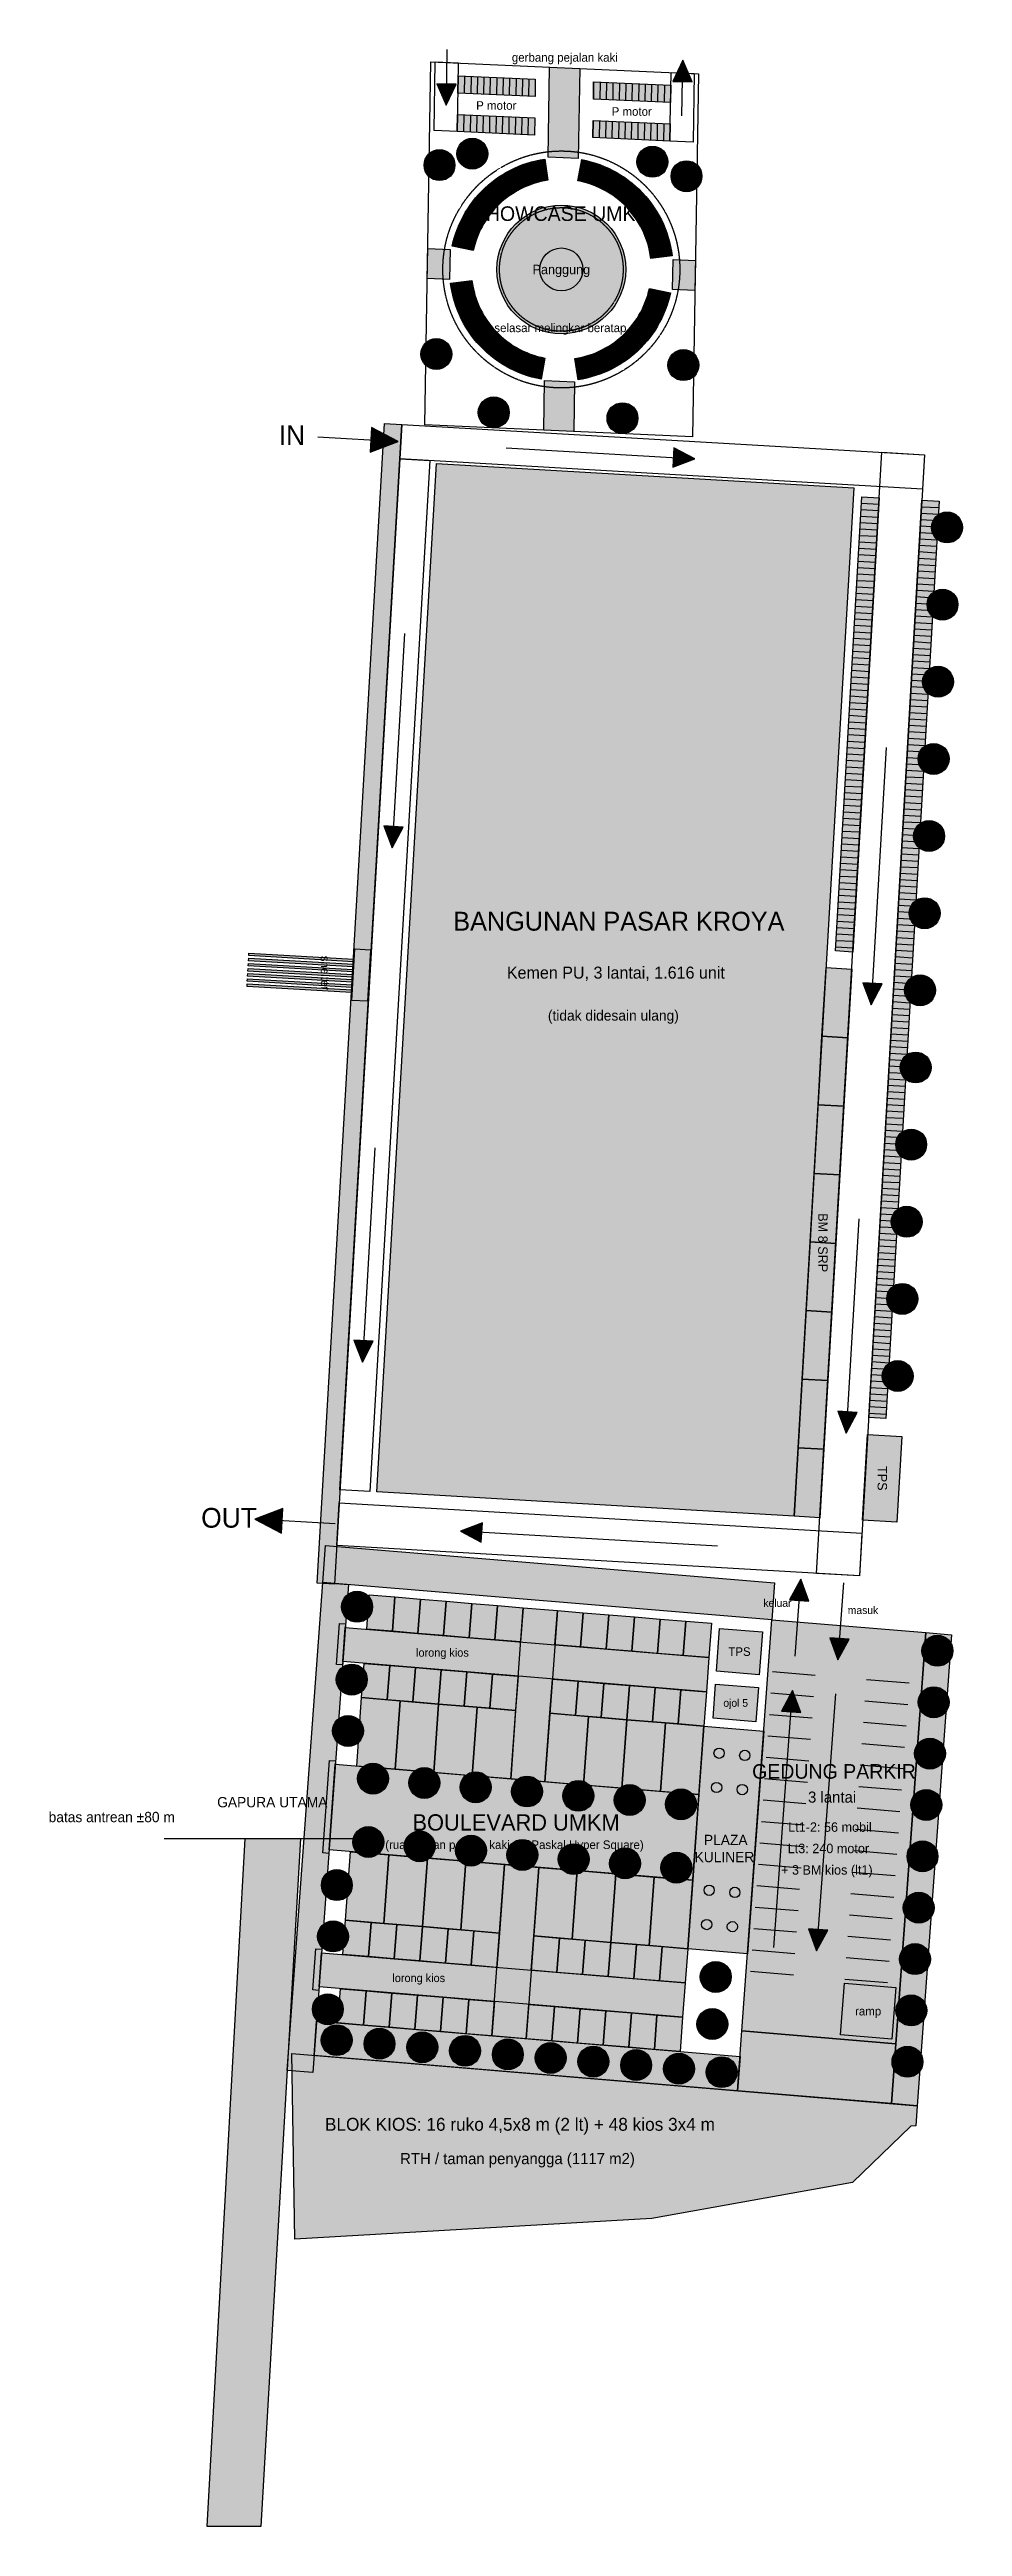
# Model space of a CAD drawing. Header units: centimetres. Extents: x 84414 to 95049, y -40145 to -11296.
import ezdxf
from ezdxf.enums import TextEntityAlignment as Align

# ---------------------------------------------------------------- set-up
doc = ezdxf.new("R2010")
doc.units = ezdxf.units.CM
doc.linetypes.add('DASHED', pattern=[1.524, 1.27, -0.254])
for name, color, linetype in [('D_BlokKios_Koridor', 51, 'Continuous'), ('D_BlokKios_Unit', 6, 'Continuous'), ('D_Eksisting_Catatan', 9, 'Continuous'), ('D_Gedung_Parkir', 250, 'Continuous'), ('D_Parkir', 8, 'Continuous'), ('D_Pasar_Bangunan', 42, 'Continuous'), ('D_Pasar_Servis', 252, 'Continuous'), ('D_Pejalan_Kaki', 3, 'Continuous'), ('D_Pintu', 1, 'Continuous'), ('D_Showcase_Atap', 8, 'DASHED'), ('D_Showcase_Lapak', 30, 'Continuous'), ('D_Showcase_Plaza', 51, 'Continuous'), ('D_Sirkulasi', 5, 'Continuous'), ('D_Taman', 94, 'Continuous'), ('D_Teks', 7, 'Continuous'), ('D_Zona_Antrean', 1, 'Continuous')]:
    doc.layers.add(name, color=color, linetype=linetype)

msp = doc.modelspace()

# ---------------------------------------------------------------- texts
at = {"layer": 'D_Pintu'}
for s, height, p in [('IN', 230, (87238, -15788)), ('OUT', 230, (86505, -28397)), ('GAPURA UTAMA', 120, (87009, -31709))]:
    msp.add_text(s, height=height, dxfattribs=at).set_placement(p, align=Align.MIDDLE_CENTER)
at = {"layer": 'D_Teks'}
for s, height, p in [('gerbang pejalan kaki', 100, (90417, -11387)), ('P motor', 100, (89618, -11947)), ('P motor', 100, (91196, -12017)), ('SHOWCASE UMKM', 170, (90387, -13207)), ('Panggung', 110, (90376, -13857)), ('selasar melingkar beratap', 100, (90365, -14537)), ('BANGUNAN PASAR KROYA', 220, (91046, -21448)), ('Kemen PU, 3 lantai, 1.616 unit', 140, (91011, -22047)), ('(tidak didesain ulang)', 120, (90982, -22546)), ('keluar', 90, (92893, -29389)), ('masuk', 90, (93890, -29473)), ('lorong kios', 95, (88991, -29967)), ('TPS', 100, (92451, -29955)), ('ojol 5', 90, (92407, -30553)), ('GEDUNG PARKIR', 170, (93552, -31351)), ('3 lantai', 130, (93530, -31650)), ('BOULEVARD UMKM', 190, (89849, -31945)), ('Lt1-2: 56 mobil', 110, (93505, -31999)), ('(ruang jalan pejalan kaki ala Paskal Hyper Square)', 100, (89830, -32205)), ('KULINER', 120, (92276, -32348)), ('PLAZA', 120, (92291, -32149)), ('Lt3: 240 motor', 110, (93487, -32248)), ('+ 3 BM kios (lt1)', 110, (93469, -32498)), ('lorong kios', 95, (88715, -33757)), ('ramp', 100, (93950, -34143)), ('BLOK KIOS: 16 ruko 4,5x8 m (2 lt) + 48 kios 3x4 m', 150, (89894, -35461)), ('RTH / taman penyangga (1117 m2)', 130, (89865, -35860))]:
    msp.add_text(s, height=height, dxfattribs=at).set_placement(p, align=Align.MIDDLE_CENTER)
for s, height, p in [('shelter', 100, (87625, -22051)), ('BM 8 SRP', 110, (93423, -25193)), ('TPS', 110, (94115, -27937))]:
    msp.add_text(s, height=height, rotation=-90, dxfattribs=at).set_placement(p, align=Align.MIDDLE_CENTER)
at = {"layer": 'D_Zona_Antrean'}
msp.add_text('batas antrean ±80 m', height=120, dxfattribs=at).set_placement((85139, -31882), align=Align.MIDDLE_CENTER)

# ---------------------------------------------------------------- hatches: boundary and pattern name
at = {"layer": 'D_BlokKios_Koridor', "transparency": 33554585}
for points in [[(87859, -29673), (92095, -30025), (92066, -30424), (87830, -30071)], [(87583, -33462), (91819, -33815), (91789, -34214), (87554, -33861)]]:
    msp.add_hatch(color=51, dxfattribs=at).paths.add_polyline_path(points)
at = {"layer": 'D_BlokKios_Unit', "transparency": 33554585}
for color, points in [(6, [(88138, -29294), (88437, -29319), (88408, -29718), (88109, -29693)]), (6, [(88437, -29319), (88736, -29344), (88706, -29743), (88408, -29718)]), (6, [(88736, -29344), (89035, -29369), (89005, -29768), (88706, -29743)]), (6, [(89035, -29369), (89333, -29394), (89304, -29793), (89005, -29768)]), (6, [(89333, -29394), (89632, -29419), (89603, -29818), (89304, -29793)]), (6, [(89632, -29419), (89931, -29444), (89902, -29843), (89603, -29818)]), (6, [(90330, -29477), (90629, -29502), (90600, -29901), (90301, -29876)]), (6, [(90629, -29502), (90928, -29527), (90899, -29926), (90600, -29901)]), (6, [(90928, -29527), (91227, -29552), (91198, -29951), (90899, -29926)]), (6, [(91227, -29552), (91526, -29577), (91497, -29976), (91198, -29951)]), (6, [(91526, -29577), (91825, -29602), (91796, -30000), (91497, -29976)]), (6, [(91825, -29602), (92124, -29626), (92095, -30025), (91796, -30000)]), (6, [(88079, -30092), (88378, -30117), (88349, -30516), (88050, -30491)]), (6, [(88378, -30117), (88677, -30142), (88648, -30541), (88349, -30516)]), (6, [(88677, -30142), (88976, -30167), (88947, -30566), (88648, -30541)]), (6, [(88976, -30167), (89275, -30192), (89246, -30591), (88947, -30566)]), (6, [(89275, -30192), (89574, -30217), (89545, -30616), (89246, -30591)]), (6, [(89574, -30217), (89873, -30242), (89844, -30641), (89545, -30616)]), (6, [(90272, -30275), (90571, -30300), (90542, -30699), (90243, -30674)]), (1, [(88050, -30491), (88499, -30529), (88441, -31326), (87992, -31289)]), (1, [(88499, -30529), (88947, -30566), (88889, -31364), (88441, -31326)]), (1, [(88947, -30566), (89396, -30603), (89338, -31401), (88889, -31364)]), (6, [(90571, -30300), (90870, -30325), (90841, -30724), (90542, -30699)]), (6, [(90870, -30325), (91169, -30350), (91140, -30749), (90841, -30724)]), (6, [(91169, -30350), (91468, -30374), (91439, -30773), (91140, -30749)]), (6, [(91468, -30374), (91767, -30399), (91738, -30798), (91439, -30773)]), (6, [(91767, -30399), (92066, -30424), (92037, -30823), (91738, -30798)]), (1, [(89396, -30603), (89844, -30641), (89786, -31438), (89338, -31401)]), (1, [(90243, -30674), (90691, -30711), (90633, -31509), (90185, -31472)]), (1, [(90691, -30711), (91140, -30749), (91082, -31546), (90633, -31509)]), (1, [(91140, -30749), (91588, -30786), (91530, -31584), (91082, -31546)]), (1, [(91588, -30786), (92037, -30823), (91978, -31621), (91530, -31584)]), (1, [(87920, -32286), (88368, -32324), (88310, -33122), (87861, -33084)]), (1, [(88368, -32324), (88816, -32361), (88758, -33159), (88310, -33122)]), (1, [(88816, -32361), (89265, -32398), (89207, -33196), (88758, -33159)]), (1, [(89265, -32398), (89713, -32436), (89655, -33234), (89207, -33196)]), (1, [(90112, -32469), (90560, -32506), (90502, -33304), (90054, -33267)]), (1, [(90560, -32506), (91009, -32544), (90951, -33342), (90502, -33304)]), (1, [(91009, -32544), (91457, -32581), (91399, -33379), (90951, -33342)]), (1, [(91457, -32581), (91906, -32618), (91848, -33416), (91399, -33379)]), (6, [(87861, -33084), (88160, -33109), (88131, -33508), (87832, -33483)]), (6, [(88160, -33109), (88459, -33134), (88430, -33533), (88131, -33508)]), (6, [(88459, -33134), (88758, -33159), (88729, -33558), (88430, -33533)]), (6, [(88758, -33159), (89057, -33184), (89028, -33583), (88729, -33558)]), (6, [(89057, -33184), (89356, -33209), (89327, -33608), (89028, -33583)]), (6, [(89356, -33209), (89655, -33234), (89626, -33633), (89327, -33608)]), (6, [(90054, -33267), (90353, -33292), (90324, -33691), (90025, -33666)]), (6, [(90353, -33292), (90652, -33317), (90623, -33716), (90324, -33691)]), (6, [(90652, -33317), (90951, -33342), (90922, -33741), (90623, -33716)]), (6, [(90951, -33342), (91250, -33367), (91221, -33765), (90922, -33741)]), (6, [(91250, -33367), (91549, -33391), (91520, -33790), (91221, -33765)]), (6, [(91549, -33391), (91848, -33416), (91819, -33815), (91520, -33790)]), (6, [(87803, -33882), (88102, -33907), (88073, -34306), (87774, -34281)]), (6, [(88102, -33907), (88401, -33932), (88372, -34331), (88073, -34306)]), (6, [(88401, -33932), (88700, -33957), (88671, -34356), (88372, -34331)]), (6, [(88700, -33957), (88999, -33982), (88970, -34381), (88671, -34356)]), (6, [(88999, -33982), (89298, -34007), (89269, -34406), (88970, -34381)]), (6, [(89298, -34007), (89597, -34032), (89568, -34431), (89269, -34406)]), (6, [(89996, -34065), (90295, -34090), (90266, -34489), (89967, -34464)]), (6, [(90295, -34090), (90594, -34115), (90565, -34514), (90266, -34489)]), (6, [(90594, -34115), (90893, -34140), (90863, -34538), (90565, -34514)]), (6, [(90893, -34140), (91192, -34164), (91162, -34563), (90863, -34538)]), (6, [(91192, -34164), (91490, -34189), (91461, -34588), (91162, -34563)]), (6, [(91490, -34189), (91789, -34214), (91760, -34613), (91461, -34588)])]:
    msp.add_hatch(color=color, dxfattribs=at).paths.add_polyline_path(points)
at = {"layer": 'D_Gedung_Parkir', "transparency": 33554585}
msp.add_hatch(color=250, dxfattribs=at).paths.add_polyline_path([(92829, -29585), (94622, -29734), (94274, -34522), (92480, -34372)])
at = {"layer": 'D_Parkir', "transparency": 33554585}
for points in [[(89174, -11602), (90073, -11642), (90070, -11842), (89171, -11802)], [(90752, -11672), (91651, -11712), (91648, -11912), (90749, -11872)], [(89166, -12052), (90066, -12092), (90062, -12292), (89163, -12251)], [(90745, -12122), (91644, -12162), (91641, -12362), (90742, -12322)], [(93878, -16504), (94077, -16516), (93770, -21807), (93570, -21795)], [(94577, -16545), (94776, -16557), (94155, -27239), (93956, -27227)], [(92173, -30333), (92671, -30374), (92642, -30773), (92144, -30732)]]:
    msp.add_hatch(color=8, dxfattribs=at).paths.add_polyline_path(points)
at = {"layer": 'D_Pasar_Bangunan', "transparency": 33554585}
msp.add_hatch(color=42, dxfattribs=at).paths.add_polyline_path([(88922, -16116), (93784, -16399), (93088, -28378), (88226, -28096)])
at = {"layer": 'D_Pasar_Servis', "transparency": 33554585}
for color, points in [(5, [(87972, -21771), (88152, -21781), (88117, -22380), (87937, -22370)]), (252, [(93459, -21989), (93758, -22007), (93712, -22805), (93412, -22788)]), (252, [(93412, -22788), (93712, -22805), (93666, -23604), (93366, -23587)]), (252, [(93366, -23587), (93666, -23604), (93619, -24403), (93320, -24385)]), (252, [(93320, -24385), (93619, -24403), (93573, -25201), (93273, -25184)]), (252, [(93273, -25184), (93573, -25201), (93526, -26000), (93227, -25983)]), (252, [(93227, -25983), (93526, -26000), (93480, -26799), (93180, -26781)]), (252, [(93180, -26781), (93480, -26799), (93433, -27597), (93134, -27580)]), (252, [(93134, -27580), (93433, -27597), (93387, -28396), (93088, -28378)]), (252, [(93944, -27427), (94344, -27450), (94286, -28448), (93886, -28425)]), (252, [(92220, -29685), (92718, -29726), (92682, -30225), (92183, -30183)])]:
    msp.add_hatch(color=color, dxfattribs=at).paths.add_polyline_path(points)
at = {"layer": 'D_Pejalan_Kaki', "transparency": 33554585}
for color, points in [(3, [(90240, -11499), (90590, -11515), (90573, -12565), (90223, -12549)]), (3, [(88821, -13612), (89081, -13624), (89075, -13974), (88815, -13962)]), (3, [(91678, -13740), (91938, -13751), (91932, -14101), (91672, -14090)]), (3, [(90180, -15149), (90530, -15164), (90520, -15744), (90171, -15729)]), (3, [(88318, -15650), (88518, -15662), (87733, -29169), (87533, -29157)]), (7, [(86734, -21879), (87952, -21950), (87950, -21980), (86732, -21909)]), (7, [(86737, -21819), (87955, -21890), (87954, -21920), (86736, -21849)]), (7, [(86717, -22178), (87934, -22249), (87933, -22279), (86715, -22208)]), (7, [(86720, -22118), (87938, -22189), (87936, -22219), (86718, -22148)]), (7, [(86723, -22059), (87941, -22129), (87940, -22159), (86722, -22088)]), (7, [(86727, -21999), (87945, -22069), (87943, -22099), (86725, -22029)]), (7, [(86730, -21939), (87948, -22010), (87947, -22039), (86729, -21969)]), (3, [(87628, -28720), (92860, -29156), (92829, -29585), (87597, -29149)]), (3, [(87597, -29149), (87896, -29174), (87481, -34859), (87182, -34834)]), (3, [(89931, -29444), (90330, -29477), (90185, -31472), (89786, -31438)]), (3, [(89713, -32436), (90112, -32469), (89967, -34464), (89568, -34431)])]:
    msp.add_hatch(color=color, dxfattribs=at).paths.add_polyline_path(points)
at = {"layer": 'D_Pintu', "transparency": 33554585}
for points in [[(88476, -15860), (88165, -15697), (88148, -15985)], [(86805, -28414), (87116, -28576), (87133, -28289)], [(87793, -29627), (87862, -29633), (87827, -30111), (87758, -30106)], [(87676, -31223), (87746, -31228), (87668, -32306), (87598, -32300)], [(87516, -33417), (87586, -33423), (87551, -33901), (87481, -33895)]]:
    msp.add_hatch(color=1, dxfattribs=at).paths.add_polyline_path(points)
at = {"layer": 'D_Showcase_Lapak', "transparency": 33554585}
for points in [[(90015, -12871), (89975, -12886), (89936, -12903), (89898, -12922), (89861, -12942), (89825, -12963), (89693, -12751), (89738, -12724), (89784, -12699), (89832, -12676), (89880, -12655), (89928, -12636)], [(90219, -12818), (90178, -12826), (90136, -12834), (90095, -12845), (90055, -12857), (90015, -12871), (89928, -12636), (89978, -12619), (90028, -12604), (90079, -12591), (90130, -12580), (90182, -12571)], [(90779, -12887), (90738, -12871), (90696, -12857), (90654, -12844), (90611, -12833), (90568, -12824), (90613, -12578), (90667, -12589), (90720, -12603), (90773, -12618), (90824, -12636), (90875, -12656)], [(90974, -12993), (90937, -12969), (90899, -12946), (90860, -12925), (90820, -12905), (90779, -12887), (90875, -12656), (90926, -12678), (90975, -12703), (91023, -12729), (91070, -12757), (91116, -12787)], [(89657, -13092), (89627, -13121), (89598, -13152), (89570, -13184), (89543, -13217), (89518, -13251), (89314, -13107), (89345, -13065), (89378, -13024), (89412, -12985), (89448, -12946), (89486, -12910)], [(89825, -12963), (89789, -12986), (89754, -13011), (89721, -13036), (89688, -13063), (89657, -13092), (89486, -12910), (89524, -12875), (89565, -12841), (89606, -12809), (89649, -12779), (89693, -12751)], [(91141, -13137), (91110, -13106), (91078, -13075), (91044, -13046), (91009, -13019), (90974, -12993), (91116, -12787), (91160, -12820), (91203, -12853), (91245, -12889), (91285, -12927), (91323, -12966)], [(91275, -13313), (91251, -13276), (91226, -13239), (91199, -13204), (91171, -13170), (91141, -13137), (91323, -12966), (91360, -13007), (91395, -13049), (91428, -13093), (91459, -13138), (91489, -13184)], [(89518, -13251), (89495, -13286), (89472, -13322), (89452, -13359), (89432, -13397), (89415, -13435), (89186, -13335), (89208, -13287), (89231, -13241), (89257, -13195), (89285, -13151), (89314, -13107)], [(91369, -13513), (91353, -13472), (91336, -13431), (91317, -13391), (91297, -13352), (91275, -13313), (91489, -13184), (91516, -13231), (91541, -13280), (91565, -13330), (91586, -13380), (91605, -13432)], [(89415, -13435), (89398, -13474), (89384, -13514), (89371, -13554), (89359, -13595), (89350, -13636), (89105, -13584), (89117, -13533), (89131, -13482), (89147, -13433), (89166, -13383), (89186, -13335)], [(91419, -13729), (91412, -13685), (91404, -13641), (91394, -13598), (91382, -13556), (91369, -13513), (91605, -13432), (91622, -13484), (91636, -13537), (91649, -13590), (91659, -13644), (91667, -13698)], [(89334, -13984), (89340, -14028), (89349, -14072), (89359, -14115), (89370, -14158), (89384, -14200), (89148, -14282), (89131, -14229), (89116, -14176), (89104, -14123), (89094, -14069), (89086, -14015)], [(91338, -14278), (91354, -14239), (91369, -14199), (91382, -14159), (91393, -14118), (91403, -14077), (91647, -14129), (91635, -14180), (91621, -14231), (91605, -14281), (91587, -14330), (91567, -14378)], [(89384, -14200), (89399, -14241), (89416, -14282), (89435, -14322), (89456, -14362), (89478, -14400), (89264, -14529), (89237, -14482), (89211, -14433), (89188, -14384), (89167, -14333), (89148, -14282)], [(89478, -14400), (89502, -14437), (89527, -14474), (89554, -14509), (89582, -14543), (89612, -14576), (89429, -14747), (89393, -14707), (89358, -14664), (89325, -14621), (89293, -14576), (89264, -14529)], [(91234, -14462), (91258, -14427), (91280, -14391), (91301, -14354), (91320, -14316), (91338, -14278), (91567, -14378), (91545, -14426), (91521, -14472), (91495, -14518), (91468, -14563), (91439, -14606)], [(89612, -14576), (89643, -14608), (89675, -14638), (89708, -14667), (89743, -14694), (89779, -14720), (89637, -14926), (89592, -14894), (89549, -14860), (89508, -14824), (89468, -14786), (89429, -14747)], [(90928, -14750), (90964, -14727), (90998, -14703), (91032, -14677), (91064, -14650), (91096, -14621), (91267, -14804), (91228, -14839), (91188, -14872), (91146, -14904), (91103, -14934), (91059, -14963)], [(91096, -14621), (91126, -14592), (91155, -14561), (91183, -14529), (91209, -14496), (91234, -14462), (91439, -14606), (91408, -14648), (91375, -14689), (91340, -14729), (91304, -14767), (91267, -14804)], [(89779, -14720), (89816, -14745), (89854, -14767), (89893, -14789), (89933, -14808), (89973, -14826), (89877, -15057), (89827, -15035), (89778, -15011), (89730, -14984), (89683, -14956), (89637, -14926)], [(89973, -14826), (90014, -14842), (90056, -14857), (90099, -14869), (90142, -14880), (90185, -14889), (90140, -15135), (90086, -15124), (90033, -15110), (89980, -15095), (89928, -15077), (89877, -15057)], [(90533, -14895), (90575, -14888), (90617, -14879), (90658, -14868), (90698, -14856), (90738, -14842), (90824, -15077), (90775, -15094), (90724, -15109), (90674, -15122), (90622, -15133), (90571, -15142)], [(90738, -14842), (90778, -14827), (90816, -14810), (90854, -14791), (90892, -14771), (90928, -14750), (91059, -14963), (91014, -14989), (90968, -15014), (90921, -15037), (90873, -15058), (90824, -15077)]]:
    msp.add_hatch(color=30, dxfattribs=at).paths.add_polyline_path(points)
at = {"layer": 'D_Showcase_Plaza', "transparency": 33554585}
for color, points in [(51, [(91126, -13857), (91123, -13783), (91112, -13710), (91094, -13639), (91069, -13570), (91038, -13503), (91000, -13440), (90956, -13381), (90907, -13326), (90852, -13277), (90793, -13233), (90730, -13195), (90663, -13164), (90594, -13139), (90523, -13121), (90450, -13110), (90376, -13107), (90303, -13110), (90230, -13121), (90159, -13139), (90089, -13164), (90023, -13195), (89960, -13233), (89901, -13277), (89846, -13326), (89797, -13381), (89753, -13440), (89715, -13503), (89683, -13570), (89659, -13639), (89641, -13710), (89630, -13783), (89626, -13857), (89630, -13930), (89641, -14003), (89659, -14074), (89683, -14144), (89715, -14210), (89753, -14273), (89797, -14332), (89846, -14387), (89901, -14436), (89960, -14480), (90023, -14518), (90089, -14550), (90159, -14574), (90230, -14592), (90303, -14603), (90376, -14607), (90450, -14603), (90523, -14592), (90594, -14574), (90663, -14550), (90730, -14518), (90793, -14480), (90852, -14436), (90907, -14387), (90956, -14332), (91000, -14273), (91038, -14210), (91069, -14144), (91094, -14074), (91112, -14003), (91123, -13930)]), (41, [(90626, -13857), (90625, -13832), (90622, -13808), (90616, -13784), (90607, -13761), (90597, -13739), (90584, -13718), (90570, -13698), (90553, -13680), (90535, -13663), (90515, -13649), (90494, -13636), (90472, -13626), (90449, -13617), (90425, -13611), (90401, -13608), (90376, -13607), (90352, -13608), (90328, -13611), (90304, -13617), (90281, -13626), (90258, -13636), (90237, -13649), (90218, -13663), (90200, -13680), (90183, -13698), (90168, -13718), (90156, -13739), (90145, -13761), (90137, -13784), (90131, -13808), (90128, -13832), (90126, -13857), (90128, -13881), (90131, -13905), (90137, -13929), (90145, -13952), (90156, -13974), (90168, -13996), (90183, -14015), (90200, -14033), (90218, -14050), (90237, -14064), (90258, -14077), (90281, -14088), (90304, -14096), (90328, -14102), (90352, -14105), (90376, -14107), (90401, -14105), (90425, -14102), (90449, -14096), (90472, -14088), (90494, -14077), (90515, -14064), (90535, -14050), (90553, -14033), (90570, -14015), (90584, -13996), (90597, -13974), (90607, -13952), (90616, -13929), (90622, -13905), (90625, -13881)]), (41, [(92037, -30823), (92734, -30881), (92545, -33474), (91848, -33416)]), (51, [(87743, -31268), (91978, -31621), (91906, -32618), (87670, -32266)])]:
    msp.add_hatch(color=color, dxfattribs=at).paths.add_polyline_path(points)
at = {"layer": 'D_Sirkulasi', "transparency": 33554585}
for points in [[(91791, -11418), (91675, -11666), (91900, -11670)], [(89033, -11945), (89150, -11697), (88925, -11694)], [(91930, -16061), (91687, -15934), (91674, -16158)], [(88406, -20594), (88533, -20351), (88308, -20338)], [(93985, -22421), (94112, -22177), (93887, -22164)], [(88058, -26584), (88185, -26341), (87960, -26328)], [(93695, -27412), (93821, -27169), (93597, -27156)], [(89201, -28553), (89444, -28680), (89457, -28455)], [(93164, -29111), (93034, -29352), (93258, -29369)], [(93597, -30050), (93727, -29809), (93503, -29793)], [(93069, -30408), (92939, -30649), (93164, -30665)], [(93350, -33441), (93480, -33200), (93256, -33184)]]:
    msp.add_hatch(color=5, dxfattribs=at).paths.add_polyline_path(points)
at = {"layer": 'D_Taman', "transparency": 33554585}
for points in [[(89519, -12509), (89518, -12492), (89515, -12474), (89511, -12457), (89505, -12441), (89498, -12425), (89488, -12409), (89478, -12395), (89466, -12382), (89453, -12370), (89439, -12360), (89424, -12351), (89408, -12343), (89391, -12337), (89374, -12333), (89356, -12330), (89339, -12329), (89321, -12330), (89304, -12333), (89287, -12337), (89270, -12343), (89254, -12351), (89239, -12360), (89225, -12370), (89212, -12382), (89200, -12395), (89189, -12409), (89180, -12425), (89173, -12441), (89167, -12457), (89162, -12474), (89160, -12492), (89159, -12509), (89160, -12527), (89162, -12545), (89167, -12562), (89173, -12578), (89180, -12594), (89189, -12609), (89200, -12624), (89212, -12637), (89225, -12649), (89239, -12659), (89254, -12668), (89270, -12676), (89287, -12682), (89304, -12686), (89321, -12689), (89339, -12689), (89356, -12689), (89374, -12686), (89391, -12682), (89408, -12676), (89424, -12668), (89439, -12659), (89453, -12649), (89466, -12637), (89478, -12624), (89488, -12609), (89498, -12594), (89505, -12578), (89511, -12562), (89515, -12545), (89518, -12527)], [(89137, -12642), (89136, -12625), (89133, -12607), (89129, -12590), (89123, -12574), (89115, -12558), (89106, -12542), (89096, -12528), (89084, -12515), (89071, -12503), (89057, -12493), (89042, -12484), (89026, -12476), (89009, -12470), (88992, -12466), (88974, -12463), (88957, -12462), (88939, -12463), (88922, -12466), (88904, -12470), (88888, -12476), (88872, -12484), (88857, -12493), (88843, -12503), (88829, -12515), (88818, -12528), (88807, -12542), (88798, -12558), (88790, -12574), (88784, -12590), (88780, -12607), (88778, -12625), (88777, -12642), (88778, -12660), (88780, -12678), (88784, -12695), (88790, -12711), (88798, -12727), (88807, -12742), (88818, -12757), (88829, -12770), (88843, -12782), (88857, -12792), (88872, -12801), (88888, -12809), (88904, -12815), (88922, -12819), (88939, -12822), (88957, -12822), (88974, -12822), (88992, -12819), (89009, -12815), (89026, -12809), (89042, -12801), (89057, -12792), (89071, -12782), (89084, -12770), (89096, -12757), (89106, -12742), (89115, -12727), (89123, -12711), (89129, -12695), (89133, -12678), (89136, -12660)], [(91617, -12603), (91616, -12586), (91613, -12568), (91609, -12551), (91603, -12534), (91595, -12518), (91586, -12503), (91576, -12489), (91564, -12476), (91551, -12464), (91537, -12454), (91522, -12444), (91506, -12437), (91489, -12431), (91472, -12427), (91454, -12424), (91437, -12423), (91419, -12424), (91402, -12427), (91384, -12431), (91368, -12437), (91352, -12444), (91337, -12454), (91323, -12464), (91309, -12476), (91298, -12489), (91287, -12503), (91278, -12518), (91270, -12534), (91264, -12551), (91260, -12568), (91258, -12586), (91257, -12603), (91258, -12621), (91260, -12638), (91264, -12655), (91270, -12672), (91278, -12688), (91287, -12703), (91298, -12717), (91309, -12730), (91323, -12742), (91337, -12753), (91352, -12762), (91368, -12770), (91384, -12775), (91402, -12780), (91419, -12782), (91437, -12783), (91454, -12782), (91472, -12780), (91489, -12775), (91506, -12770), (91522, -12762), (91537, -12753), (91551, -12742), (91564, -12730), (91576, -12717), (91586, -12703), (91595, -12688), (91603, -12672), (91609, -12655), (91613, -12638), (91616, -12621)], [(92014, -12771), (92013, -12753), (92010, -12736), (92006, -12719), (92000, -12702), (91993, -12686), (91984, -12671), (91973, -12657), (91961, -12644), (91948, -12632), (91934, -12621), (91919, -12612), (91903, -12605), (91886, -12599), (91869, -12594), (91851, -12592), (91834, -12591), (91816, -12592), (91799, -12594), (91782, -12599), (91765, -12605), (91749, -12612), (91734, -12621), (91720, -12632), (91707, -12644), (91695, -12657), (91684, -12671), (91675, -12686), (91668, -12702), (91662, -12719), (91657, -12736), (91655, -12753), (91654, -12771), (91655, -12789), (91657, -12806), (91662, -12823), (91668, -12840), (91675, -12856), (91684, -12871), (91695, -12885), (91707, -12898), (91720, -12910), (91734, -12921), (91749, -12930), (91765, -12937), (91782, -12943), (91799, -12948), (91816, -12950), (91834, -12951), (91851, -12950), (91869, -12948), (91886, -12943), (91903, -12937), (91919, -12930), (91934, -12921), (91948, -12910), (91961, -12898), (91973, -12885), (91984, -12871), (91993, -12856), (92000, -12840), (92006, -12823), (92010, -12806), (92013, -12789)], [(89100, -14842), (89100, -14825), (89097, -14807), (89093, -14790), (89087, -14773), (89079, -14757), (89070, -14742), (89060, -14728), (89048, -14715), (89035, -14703), (89020, -14693), (89005, -14683), (88989, -14676), (88973, -14670), (88956, -14666), (88938, -14663), (88920, -14662), (88903, -14663), (88885, -14666), (88868, -14670), (88852, -14676), (88836, -14683), (88820, -14693), (88806, -14703), (88793, -14715), (88781, -14728), (88771, -14742), (88762, -14757), (88754, -14773), (88748, -14790), (88744, -14807), (88741, -14825), (88740, -14842), (88741, -14860), (88744, -14877), (88748, -14894), (88754, -14911), (88762, -14927), (88771, -14942), (88781, -14956), (88793, -14969), (88806, -14981), (88820, -14992), (88836, -15001), (88852, -15008), (88868, -15014), (88885, -15019), (88903, -15021), (88920, -15022), (88938, -15021), (88956, -15019), (88973, -15014), (88989, -15008), (89005, -15001), (89020, -14992), (89035, -14981), (89048, -14969), (89060, -14956), (89070, -14942), (89079, -14927), (89087, -14911), (89093, -14894), (89097, -14877), (89100, -14860)], [(91978, -14971), (91977, -14953), (91974, -14936), (91970, -14918), (91964, -14902), (91956, -14886), (91947, -14871), (91937, -14857), (91925, -14843), (91912, -14832), (91898, -14821), (91882, -14812), (91866, -14804), (91850, -14798), (91833, -14794), (91815, -14792), (91798, -14791), (91780, -14792), (91762, -14794), (91745, -14798), (91729, -14804), (91713, -14812), (91698, -14821), (91683, -14832), (91670, -14843), (91658, -14857), (91648, -14871), (91639, -14886), (91631, -14902), (91625, -14918), (91621, -14936), (91618, -14953), (91618, -14971), (91618, -14988), (91621, -15006), (91625, -15023), (91631, -15040), (91639, -15056), (91648, -15071), (91658, -15085), (91670, -15098), (91683, -15110), (91698, -15120), (91713, -15129), (91729, -15137), (91745, -15143), (91762, -15147), (91780, -15150), (91798, -15151), (91815, -15150), (91833, -15147), (91850, -15143), (91866, -15137), (91882, -15129), (91898, -15120), (91912, -15110), (91925, -15098), (91937, -15085), (91947, -15071), (91956, -15056), (91964, -15040), (91970, -15023), (91974, -15006), (91977, -14988)], [(89769, -15522), (89768, -15505), (89766, -15487), (89761, -15470), (89755, -15454), (89748, -15438), (89739, -15422), (89728, -15408), (89716, -15395), (89703, -15383), (89689, -15373), (89674, -15364), (89658, -15356), (89641, -15350), (89624, -15346), (89607, -15343), (89589, -15342), (89571, -15343), (89554, -15346), (89537, -15350), (89520, -15356), (89504, -15364), (89489, -15373), (89475, -15383), (89462, -15395), (89450, -15408), (89439, -15422), (89430, -15438), (89423, -15454), (89417, -15470), (89413, -15487), (89410, -15505), (89409, -15522), (89410, -15540), (89413, -15558), (89417, -15575), (89423, -15591), (89430, -15607), (89439, -15622), (89450, -15637), (89462, -15650), (89475, -15662), (89489, -15672), (89504, -15681), (89520, -15689), (89537, -15695), (89554, -15699), (89571, -15702), (89589, -15702), (89607, -15702), (89624, -15699), (89641, -15695), (89658, -15689), (89674, -15681), (89689, -15672), (89703, -15662), (89716, -15650), (89728, -15637), (89739, -15622), (89748, -15607), (89755, -15591), (89761, -15575), (89766, -15558), (89768, -15540)], [(91268, -15589), (91267, -15572), (91264, -15554), (91260, -15537), (91254, -15521), (91246, -15505), (91237, -15489), (91227, -15475), (91215, -15462), (91202, -15450), (91188, -15440), (91172, -15431), (91156, -15423), (91140, -15417), (91123, -15413), (91105, -15410), (91088, -15409), (91070, -15410), (91052, -15413), (91035, -15417), (91019, -15423), (91003, -15431), (90988, -15440), (90973, -15450), (90960, -15462), (90948, -15475), (90938, -15489), (90929, -15505), (90921, -15521), (90915, -15537), (90911, -15554), (90908, -15572), (90908, -15589), (90908, -15607), (90911, -15625), (90915, -15642), (90921, -15658), (90929, -15674), (90938, -15689), (90948, -15704), (90960, -15717), (90973, -15729), (90988, -15739), (91003, -15748), (91019, -15756), (91035, -15762), (91052, -15766), (91070, -15769), (91088, -15769), (91105, -15769), (91123, -15766), (91140, -15762), (91156, -15756), (91172, -15748), (91188, -15739), (91202, -15729), (91215, -15717), (91227, -15704), (91237, -15689), (91246, -15674), (91254, -15658), (91260, -15642), (91264, -15625), (91267, -15607)], [(95049, -16862), (95048, -16845), (95045, -16827), (95041, -16810), (95035, -16794), (95027, -16778), (95018, -16762), (95008, -16748), (94996, -16735), (94983, -16723), (94969, -16713), (94953, -16704), (94938, -16696), (94921, -16690), (94904, -16686), (94886, -16683), (94869, -16682), (94851, -16683), (94834, -16686), (94816, -16690), (94800, -16696), (94784, -16704), (94769, -16713), (94754, -16723), (94741, -16735), (94729, -16748), (94719, -16762), (94710, -16778), (94702, -16794), (94696, -16810), (94692, -16827), (94689, -16845), (94689, -16862), (94689, -16880), (94692, -16898), (94696, -16915), (94702, -16931), (94710, -16947), (94719, -16962), (94729, -16977), (94741, -16990), (94754, -17002), (94769, -17012), (94784, -17021), (94800, -17029), (94816, -17035), (94834, -17039), (94851, -17042), (94869, -17042), (94886, -17042), (94904, -17039), (94921, -17035), (94938, -17029), (94953, -17021), (94969, -17012), (94983, -17002), (94996, -16990), (95008, -16977), (95018, -16962), (95027, -16947), (95035, -16931), (95041, -16915), (95045, -16898), (95048, -16880)], [(94996, -17761), (94996, -17743), (94993, -17726), (94989, -17709), (94983, -17692), (94975, -17676), (94966, -17661), (94956, -17647), (94944, -17634), (94931, -17622), (94916, -17611), (94901, -17602), (94885, -17595), (94869, -17589), (94852, -17584), (94834, -17582), (94816, -17581), (94799, -17582), (94781, -17584), (94764, -17589), (94748, -17595), (94732, -17602), (94716, -17611), (94702, -17622), (94689, -17634), (94677, -17647), (94667, -17661), (94658, -17676), (94650, -17692), (94644, -17709), (94640, -17726), (94637, -17743), (94636, -17761), (94637, -17779), (94640, -17796), (94644, -17813), (94650, -17830), (94658, -17846), (94667, -17861), (94677, -17875), (94689, -17888), (94702, -17900), (94716, -17911), (94732, -17920), (94748, -17927), (94764, -17933), (94781, -17937), (94799, -17940), (94816, -17941), (94834, -17940), (94852, -17937), (94869, -17933), (94885, -17927), (94901, -17920), (94916, -17911), (94931, -17900), (94944, -17888), (94956, -17875), (94966, -17861), (94975, -17846), (94983, -17830), (94989, -17813), (94993, -17796), (94996, -17779)], [(94944, -18659), (94943, -18642), (94941, -18624), (94936, -18607), (94930, -18591), (94923, -18575), (94914, -18559), (94903, -18545), (94891, -18532), (94878, -18520), (94864, -18510), (94849, -18501), (94833, -18493), (94816, -18487), (94799, -18483), (94782, -18480), (94764, -18479), (94747, -18480), (94729, -18483), (94712, -18487), (94695, -18493), (94679, -18501), (94664, -18510), (94650, -18520), (94637, -18532), (94625, -18545), (94615, -18559), (94605, -18575), (94598, -18591), (94592, -18607), (94588, -18624), (94585, -18642), (94584, -18659), (94585, -18677), (94588, -18695), (94592, -18712), (94598, -18728), (94605, -18744), (94615, -18759), (94625, -18774), (94637, -18787), (94650, -18799), (94664, -18809), (94679, -18818), (94695, -18826), (94712, -18832), (94729, -18836), (94747, -18839), (94764, -18839), (94782, -18839), (94799, -18836), (94816, -18832), (94833, -18826), (94849, -18818), (94864, -18809), (94878, -18799), (94891, -18787), (94903, -18774), (94914, -18759), (94923, -18744), (94930, -18728), (94936, -18712), (94941, -18695), (94943, -18677)], [(94892, -19558), (94891, -19540), (94889, -19523), (94884, -19506), (94878, -19489), (94871, -19473), (94862, -19458), (94851, -19444), (94839, -19431), (94826, -19419), (94812, -19408), (94797, -19399), (94781, -19392), (94764, -19386), (94747, -19381), (94730, -19379), (94712, -19378), (94694, -19379), (94677, -19381), (94660, -19386), (94643, -19392), (94627, -19399), (94612, -19408), (94598, -19419), (94585, -19431), (94573, -19444), (94562, -19458), (94553, -19473), (94546, -19489), (94540, -19506), (94535, -19523), (94533, -19540), (94532, -19558), (94533, -19576), (94535, -19593), (94540, -19610), (94546, -19627), (94553, -19643), (94562, -19658), (94573, -19672), (94585, -19685), (94598, -19697), (94612, -19708), (94627, -19717), (94643, -19724), (94660, -19730), (94677, -19734), (94694, -19737), (94712, -19738), (94730, -19737), (94747, -19734), (94764, -19730), (94781, -19724), (94797, -19717), (94812, -19708), (94826, -19697), (94839, -19685), (94851, -19672), (94862, -19658), (94871, -19643), (94878, -19627), (94884, -19610), (94889, -19593), (94891, -19576)], [(94840, -20456), (94839, -20439), (94836, -20421), (94832, -20404), (94826, -20387), (94819, -20372), (94809, -20356), (94799, -20342), (94787, -20329), (94774, -20317), (94760, -20307), (94745, -20298), (94729, -20290), (94712, -20284), (94695, -20280), (94677, -20277), (94660, -20276), (94642, -20277), (94625, -20280), (94608, -20284), (94591, -20290), (94575, -20298), (94560, -20307), (94546, -20317), (94532, -20329), (94521, -20342), (94510, -20356), (94501, -20372), (94493, -20387), (94488, -20404), (94483, -20421), (94481, -20439), (94480, -20456), (94481, -20474), (94483, -20491), (94488, -20509), (94493, -20525), (94501, -20541), (94510, -20556), (94521, -20571), (94532, -20584), (94546, -20596), (94560, -20606), (94575, -20615), (94591, -20623), (94608, -20629), (94625, -20633), (94642, -20636), (94660, -20636), (94677, -20636), (94695, -20633), (94712, -20629), (94729, -20623), (94745, -20615), (94760, -20606), (94774, -20596), (94787, -20584), (94799, -20571), (94809, -20556), (94819, -20541), (94826, -20525), (94832, -20509), (94836, -20491), (94839, -20474)], [(94788, -21355), (94787, -21337), (94784, -21320), (94780, -21303), (94774, -21286), (94766, -21270), (94757, -21255), (94747, -21241), (94735, -21228), (94722, -21216), (94708, -21205), (94692, -21196), (94676, -21189), (94660, -21183), (94643, -21178), (94625, -21176), (94608, -21175), (94590, -21176), (94572, -21178), (94555, -21183), (94539, -21189), (94523, -21196), (94508, -21205), (94493, -21216), (94480, -21228), (94468, -21241), (94458, -21255), (94449, -21270), (94441, -21286), (94435, -21303), (94431, -21320), (94428, -21337), (94428, -21355), (94428, -21372), (94431, -21390), (94435, -21407), (94441, -21424), (94449, -21440), (94458, -21455), (94468, -21469), (94480, -21482), (94493, -21494), (94508, -21505), (94523, -21514), (94539, -21521), (94555, -21527), (94572, -21531), (94590, -21534), (94608, -21535), (94625, -21534), (94643, -21531), (94660, -21527), (94676, -21521), (94692, -21514), (94708, -21505), (94722, -21494), (94735, -21482), (94747, -21469), (94757, -21455), (94766, -21440), (94774, -21424), (94780, -21407), (94784, -21390), (94787, -21372)], [(94735, -22253), (94734, -22236), (94732, -22218), (94728, -22201), (94722, -22184), (94714, -22168), (94705, -22153), (94694, -22139), (94683, -22126), (94670, -22114), (94655, -22104), (94640, -22095), (94624, -22087), (94608, -22081), (94590, -22077), (94573, -22074), (94555, -22073), (94538, -22074), (94520, -22077), (94503, -22081), (94486, -22087), (94471, -22095), (94455, -22104), (94441, -22114), (94428, -22126), (94416, -22139), (94406, -22153), (94397, -22168), (94389, -22184), (94383, -22201), (94379, -22218), (94376, -22236), (94375, -22253), (94376, -22271), (94379, -22288), (94383, -22306), (94389, -22322), (94397, -22338), (94406, -22353), (94416, -22368), (94428, -22381), (94441, -22392), (94455, -22403), (94471, -22412), (94486, -22420), (94503, -22426), (94520, -22430), (94538, -22432), (94555, -22433), (94573, -22432), (94590, -22430), (94608, -22426), (94624, -22420), (94640, -22412), (94655, -22403), (94670, -22392), (94683, -22381), (94694, -22368), (94705, -22353), (94714, -22338), (94722, -22322), (94728, -22306), (94732, -22288), (94734, -22271)], [(94683, -23152), (94682, -23134), (94680, -23117), (94675, -23100), (94669, -23083), (94662, -23067), (94653, -23052), (94642, -23038), (94630, -23025), (94617, -23013), (94603, -23002), (94588, -22993), (94572, -22986), (94555, -22980), (94538, -22975), (94521, -22973), (94503, -22972), (94486, -22973), (94468, -22975), (94451, -22980), (94434, -22986), (94418, -22993), (94403, -23002), (94389, -23013), (94376, -23025), (94364, -23038), (94353, -23052), (94344, -23067), (94337, -23083), (94331, -23100), (94327, -23117), (94324, -23134), (94323, -23152), (94324, -23169), (94327, -23187), (94331, -23204), (94337, -23221), (94344, -23237), (94353, -23252), (94364, -23266), (94376, -23279), (94389, -23291), (94403, -23301), (94418, -23311), (94434, -23318), (94451, -23324), (94468, -23328), (94486, -23331), (94503, -23332), (94521, -23331), (94538, -23328), (94555, -23324), (94572, -23318), (94588, -23311), (94603, -23301), (94617, -23291), (94630, -23279), (94642, -23266), (94653, -23252), (94662, -23237), (94669, -23221), (94675, -23204), (94680, -23187), (94682, -23169)], [(94631, -24050), (94630, -24033), (94627, -24015), (94623, -23998), (94617, -23981), (94610, -23965), (94601, -23950), (94590, -23936), (94578, -23923), (94565, -23911), (94551, -23901), (94536, -23892), (94520, -23884), (94503, -23878), (94486, -23874), (94469, -23871), (94451, -23870), (94433, -23871), (94416, -23874), (94399, -23878), (94382, -23884), (94366, -23892), (94351, -23901), (94337, -23911), (94324, -23923), (94312, -23936), (94301, -23950), (94292, -23965), (94285, -23981), (94279, -23998), (94274, -24015), (94272, -24033), (94271, -24050), (94272, -24068), (94274, -24085), (94279, -24103), (94285, -24119), (94292, -24135), (94301, -24150), (94312, -24164), (94324, -24178), (94337, -24189), (94351, -24200), (94366, -24209), (94382, -24217), (94399, -24223), (94416, -24227), (94433, -24229), (94451, -24230), (94469, -24229), (94486, -24227), (94503, -24223), (94520, -24217), (94536, -24209), (94551, -24200), (94565, -24189), (94578, -24178), (94590, -24164), (94601, -24150), (94610, -24135), (94617, -24119), (94623, -24103), (94627, -24085), (94630, -24068)], [(94579, -24949), (94578, -24931), (94575, -24914), (94571, -24897), (94565, -24880), (94557, -24864), (94548, -24849), (94538, -24835), (94526, -24822), (94513, -24810), (94499, -24799), (94484, -24790), (94468, -24782), (94451, -24777), (94434, -24772), (94416, -24770), (94399, -24769), (94381, -24770), (94364, -24772), (94346, -24777), (94330, -24782), (94314, -24790), (94299, -24799), (94285, -24810), (94271, -24822), (94260, -24835), (94249, -24849), (94240, -24864), (94232, -24880), (94226, -24897), (94222, -24914), (94220, -24931), (94219, -24949), (94220, -24966), (94222, -24984), (94226, -25001), (94232, -25018), (94240, -25034), (94249, -25049), (94260, -25063), (94271, -25076), (94285, -25088), (94299, -25098), (94314, -25108), (94330, -25115), (94346, -25121), (94364, -25125), (94381, -25128), (94399, -25129), (94416, -25128), (94434, -25125), (94451, -25121), (94468, -25115), (94484, -25108), (94499, -25098), (94513, -25088), (94526, -25076), (94538, -25063), (94548, -25049), (94557, -25034), (94565, -25018), (94571, -25001), (94575, -24984), (94578, -24966)], [(94527, -25847), (94526, -25830), (94523, -25812), (94519, -25795), (94513, -25778), (94505, -25762), (94496, -25747), (94486, -25733), (94474, -25720), (94461, -25708), (94447, -25698), (94431, -25689), (94415, -25681), (94399, -25675), (94382, -25671), (94364, -25668), (94347, -25667), (94329, -25668), (94311, -25671), (94294, -25675), (94278, -25681), (94262, -25689), (94247, -25698), (94232, -25708), (94219, -25720), (94207, -25733), (94197, -25747), (94188, -25762), (94180, -25778), (94174, -25795), (94170, -25812), (94167, -25830), (94167, -25847), (94167, -25865), (94170, -25882), (94174, -25900), (94180, -25916), (94188, -25932), (94197, -25947), (94207, -25961), (94219, -25975), (94232, -25986), (94247, -25997), (94262, -26006), (94278, -26014), (94294, -26020), (94311, -26024), (94329, -26026), (94347, -26027), (94364, -26026), (94382, -26024), (94399, -26020), (94415, -26014), (94431, -26006), (94447, -25997), (94461, -25986), (94474, -25975), (94486, -25961), (94496, -25947), (94505, -25932), (94513, -25916), (94519, -25900), (94523, -25882), (94526, -25865)], [(94474, -26746), (94473, -26728), (94471, -26711), (94467, -26694), (94461, -26677), (94453, -26661), (94444, -26646), (94433, -26632), (94422, -26618), (94408, -26607), (94394, -26596), (94379, -26587), (94363, -26579), (94347, -26574), (94329, -26569), (94312, -26567), (94294, -26566), (94277, -26567), (94259, -26569), (94242, -26574), (94225, -26579), (94209, -26587), (94194, -26596), (94180, -26607), (94167, -26618), (94155, -26632), (94145, -26646), (94136, -26661), (94128, -26677), (94122, -26694), (94118, -26711), (94115, -26728), (94114, -26746), (94115, -26763), (94118, -26781), (94122, -26798), (94128, -26815), (94136, -26831), (94145, -26846), (94155, -26860), (94167, -26873), (94180, -26885), (94194, -26895), (94209, -26905), (94225, -26912), (94242, -26918), (94259, -26922), (94277, -26925), (94294, -26926), (94312, -26925), (94329, -26922), (94347, -26918), (94363, -26912), (94379, -26905), (94394, -26895), (94408, -26885), (94422, -26873), (94433, -26860), (94444, -26846), (94453, -26831), (94461, -26815), (94467, -26798), (94471, -26781), (94473, -26763)], [(88177, -29433), (88176, -29415), (88174, -29398), (88169, -29381), (88163, -29364), (88156, -29348), (88147, -29333), (88136, -29319), (88124, -29306), (88111, -29294), (88097, -29283), (88082, -29274), (88066, -29267), (88049, -29261), (88032, -29257), (88015, -29254), (87997, -29253), (87980, -29254), (87962, -29257), (87945, -29261), (87928, -29267), (87912, -29274), (87897, -29283), (87883, -29294), (87870, -29306), (87858, -29319), (87848, -29333), (87838, -29348), (87831, -29364), (87825, -29381), (87821, -29398), (87818, -29415), (87817, -29433), (87818, -29451), (87821, -29468), (87825, -29485), (87831, -29502), (87838, -29518), (87848, -29533), (87858, -29547), (87870, -29560), (87883, -29572), (87897, -29583), (87912, -29592), (87928, -29599), (87945, -29605), (87962, -29610), (87980, -29612), (87997, -29613), (88015, -29612), (88032, -29610), (88049, -29605), (88066, -29599), (88082, -29592), (88097, -29583), (88111, -29572), (88124, -29560), (88136, -29547), (88147, -29533), (88156, -29518), (88163, -29502), (88169, -29485), (88174, -29468), (88176, -29451)], [(94622, -29734), (94921, -29759), (94522, -35245), (94223, -35220)], [(94937, -29946), (94937, -29929), (94934, -29911), (94930, -29894), (94924, -29877), (94916, -29861), (94907, -29846), (94897, -29832), (94885, -29819), (94872, -29807), (94857, -29797), (94842, -29787), (94826, -29780), (94810, -29774), (94793, -29770), (94775, -29767), (94757, -29766), (94740, -29767), (94722, -29770), (94705, -29774), (94689, -29780), (94673, -29787), (94657, -29797), (94643, -29807), (94630, -29819), (94618, -29832), (94608, -29846), (94599, -29861), (94591, -29877), (94585, -29894), (94581, -29911), (94578, -29929), (94577, -29946), (94578, -29964), (94581, -29981), (94585, -29998), (94591, -30015), (94599, -30031), (94608, -30046), (94618, -30060), (94630, -30073), (94643, -30085), (94657, -30096), (94673, -30105), (94689, -30112), (94705, -30118), (94722, -30123), (94740, -30125), (94757, -30126), (94775, -30125), (94793, -30123), (94810, -30118), (94826, -30112), (94842, -30105), (94857, -30096), (94872, -30085), (94885, -30073), (94897, -30060), (94907, -30046), (94916, -30031), (94924, -30015), (94930, -29998), (94934, -29981), (94937, -29964)], [(88115, -30281), (88115, -30263), (88112, -30246), (88108, -30229), (88102, -30212), (88094, -30196), (88085, -30181), (88075, -30167), (88063, -30154), (88050, -30142), (88035, -30131), (88020, -30122), (88004, -30115), (87988, -30109), (87970, -30104), (87953, -30102), (87935, -30101), (87918, -30102), (87900, -30104), (87883, -30109), (87867, -30115), (87851, -30122), (87835, -30131), (87821, -30142), (87808, -30154), (87796, -30167), (87786, -30181), (87777, -30196), (87769, -30212), (87763, -30229), (87759, -30246), (87756, -30263), (87755, -30281), (87756, -30299), (87759, -30316), (87763, -30333), (87769, -30350), (87777, -30366), (87786, -30381), (87796, -30395), (87808, -30408), (87821, -30420), (87835, -30431), (87851, -30440), (87867, -30447), (87883, -30453), (87900, -30457), (87918, -30460), (87935, -30461), (87953, -30460), (87970, -30457), (87988, -30453), (88004, -30447), (88020, -30440), (88035, -30431), (88050, -30420), (88063, -30408), (88075, -30395), (88085, -30381), (88094, -30366), (88102, -30350), (88108, -30333), (88112, -30316), (88115, -30299)], [(94894, -30545), (94893, -30527), (94890, -30509), (94886, -30492), (94880, -30476), (94873, -30460), (94863, -30445), (94853, -30430), (94841, -30417), (94828, -30405), (94814, -30395), (94799, -30386), (94783, -30378), (94766, -30372), (94749, -30368), (94731, -30365), (94714, -30365), (94696, -30365), (94679, -30368), (94662, -30372), (94645, -30378), (94629, -30386), (94614, -30395), (94600, -30405), (94587, -30417), (94575, -30430), (94564, -30445), (94555, -30460), (94547, -30476), (94542, -30492), (94537, -30509), (94535, -30527), (94534, -30545), (94535, -30562), (94537, -30580), (94542, -30597), (94547, -30613), (94555, -30629), (94564, -30645), (94575, -30659), (94587, -30672), (94600, -30684), (94614, -30694), (94629, -30703), (94645, -30711), (94662, -30717), (94679, -30721), (94696, -30724), (94714, -30725), (94731, -30724), (94749, -30721), (94766, -30717), (94783, -30711), (94799, -30703), (94814, -30694), (94828, -30684), (94841, -30672), (94853, -30659), (94863, -30645), (94873, -30629), (94880, -30613), (94886, -30597), (94890, -30580), (94893, -30562)], [(88072, -30879), (88071, -30862), (88068, -30844), (88064, -30827), (88058, -30810), (88051, -30794), (88041, -30779), (88031, -30765), (88019, -30752), (88006, -30740), (87992, -30730), (87977, -30721), (87961, -30713), (87944, -30707), (87927, -30703), (87909, -30700), (87892, -30699), (87874, -30700), (87857, -30703), (87840, -30707), (87823, -30713), (87807, -30721), (87792, -30730), (87778, -30740), (87764, -30752), (87753, -30765), (87742, -30779), (87733, -30794), (87725, -30810), (87720, -30827), (87715, -30844), (87713, -30862), (87712, -30879), (87713, -30897), (87715, -30914), (87720, -30932), (87725, -30948), (87733, -30964), (87742, -30979), (87753, -30993), (87764, -31007), (87778, -31018), (87792, -31029), (87807, -31038), (87823, -31046), (87840, -31052), (87857, -31056), (87874, -31058), (87892, -31059), (87909, -31058), (87927, -31056), (87944, -31052), (87961, -31046), (87977, -31038), (87992, -31029), (88006, -31018), (88019, -31007), (88031, -30993), (88041, -30979), (88051, -30964), (88058, -30948), (88064, -30932), (88068, -30914), (88071, -30897)], [(94850, -31143), (94849, -31125), (94847, -31108), (94842, -31091), (94836, -31074), (94829, -31058), (94820, -31043), (94809, -31029), (94797, -31016), (94784, -31004), (94770, -30993), (94755, -30984), (94739, -30977), (94722, -30971), (94705, -30966), (94688, -30964), (94670, -30963), (94653, -30964), (94635, -30966), (94618, -30971), (94601, -30977), (94585, -30984), (94570, -30993), (94556, -31004), (94543, -31016), (94531, -31029), (94521, -31043), (94511, -31058), (94504, -31074), (94498, -31091), (94494, -31108), (94491, -31125), (94490, -31143), (94491, -31161), (94494, -31178), (94498, -31195), (94504, -31212), (94511, -31228), (94521, -31243), (94531, -31257), (94543, -31270), (94556, -31282), (94570, -31293), (94585, -31302), (94601, -31309), (94618, -31315), (94635, -31320), (94653, -31322), (94670, -31323), (94688, -31322), (94705, -31320), (94722, -31315), (94739, -31309), (94755, -31302), (94770, -31293), (94784, -31282), (94797, -31270), (94809, -31257), (94820, -31243), (94829, -31228), (94836, -31212), (94842, -31195), (94847, -31178), (94849, -31161)], [(88362, -31435), (88361, -31418), (88359, -31400), (88354, -31383), (88348, -31366), (88341, -31350), (88332, -31335), (88321, -31321), (88309, -31308), (88296, -31296), (88282, -31286), (88267, -31277), (88251, -31269), (88234, -31263), (88217, -31259), (88200, -31256), (88182, -31255), (88164, -31256), (88147, -31259), (88130, -31263), (88113, -31269), (88097, -31277), (88082, -31286), (88068, -31296), (88055, -31308), (88043, -31321), (88032, -31335), (88023, -31350), (88016, -31366), (88010, -31383), (88006, -31400), (88003, -31418), (88002, -31435), (88003, -31453), (88006, -31470), (88010, -31488), (88016, -31504), (88023, -31520), (88032, -31535), (88043, -31549), (88055, -31563), (88068, -31574), (88082, -31585), (88097, -31594), (88113, -31602), (88130, -31608), (88147, -31612), (88164, -31614), (88182, -31615), (88200, -31614), (88217, -31612), (88234, -31608), (88251, -31602), (88267, -31594), (88282, -31585), (88296, -31574), (88309, -31563), (88321, -31549), (88332, -31535), (88341, -31520), (88348, -31504), (88354, -31488), (88359, -31470), (88361, -31453)], [(88960, -31485), (88959, -31467), (88957, -31450), (88952, -31433), (88946, -31416), (88939, -31400), (88930, -31385), (88919, -31371), (88907, -31358), (88894, -31346), (88880, -31335), (88865, -31326), (88849, -31319), (88832, -31313), (88815, -31309), (88798, -31306), (88780, -31305), (88762, -31306), (88745, -31309), (88728, -31313), (88711, -31319), (88695, -31326), (88680, -31335), (88666, -31346), (88653, -31358), (88641, -31371), (88630, -31385), (88621, -31400), (88614, -31416), (88608, -31433), (88603, -31450), (88601, -31467), (88600, -31485), (88601, -31503), (88603, -31520), (88608, -31537), (88614, -31554), (88621, -31570), (88630, -31585), (88641, -31599), (88653, -31612), (88666, -31624), (88680, -31635), (88695, -31644), (88711, -31651), (88728, -31657), (88745, -31662), (88762, -31664), (88780, -31665), (88798, -31664), (88815, -31662), (88832, -31657), (88849, -31651), (88865, -31644), (88880, -31635), (88894, -31624), (88907, -31612), (88919, -31599), (88930, -31585), (88939, -31570), (88946, -31554), (88952, -31537), (88957, -31520), (88959, -31503)], [(89558, -31535), (89557, -31517), (89555, -31500), (89550, -31483), (89544, -31466), (89537, -31450), (89528, -31435), (89517, -31421), (89505, -31408), (89492, -31396), (89478, -31385), (89463, -31376), (89447, -31369), (89430, -31363), (89413, -31358), (89396, -31356), (89378, -31355), (89360, -31356), (89343, -31358), (89326, -31363), (89309, -31369), (89293, -31376), (89278, -31385), (89264, -31396), (89251, -31408), (89239, -31421), (89228, -31435), (89219, -31450), (89212, -31466), (89206, -31483), (89201, -31500), (89199, -31517), (89198, -31535), (89199, -31553), (89201, -31570), (89206, -31587), (89212, -31604), (89219, -31620), (89228, -31635), (89239, -31649), (89251, -31662), (89264, -31674), (89278, -31685), (89293, -31694), (89309, -31701), (89326, -31707), (89343, -31711), (89360, -31714), (89378, -31715), (89396, -31714), (89413, -31711), (89430, -31707), (89447, -31701), (89463, -31694), (89478, -31685), (89492, -31674), (89505, -31662), (89517, -31649), (89528, -31635), (89537, -31620), (89544, -31604), (89550, -31587), (89555, -31570), (89557, -31553)], [(90156, -31585), (90155, -31567), (90152, -31550), (90148, -31532), (90142, -31516), (90135, -31500), (90126, -31485), (90115, -31471), (90103, -31457), (90090, -31446), (90076, -31435), (90061, -31426), (90045, -31418), (90028, -31412), (90011, -31408), (89994, -31406), (89976, -31405), (89958, -31406), (89941, -31408), (89924, -31412), (89907, -31418), (89891, -31426), (89876, -31435), (89862, -31446), (89849, -31457), (89837, -31471), (89826, -31485), (89817, -31500), (89810, -31516), (89804, -31532), (89799, -31550), (89797, -31567), (89796, -31585), (89797, -31602), (89799, -31620), (89804, -31637), (89810, -31654), (89817, -31670), (89826, -31685), (89837, -31699), (89849, -31712), (89862, -31724), (89876, -31734), (89891, -31743), (89907, -31751), (89924, -31757), (89941, -31761), (89958, -31764), (89976, -31765), (89994, -31764), (90011, -31761), (90028, -31757), (90045, -31751), (90061, -31743), (90076, -31734), (90090, -31724), (90103, -31712), (90115, -31699), (90126, -31685), (90135, -31670), (90142, -31654), (90148, -31637), (90152, -31620), (90155, -31602)], [(90754, -31635), (90753, -31617), (90750, -31599), (90746, -31582), (90740, -31566), (90733, -31550), (90723, -31535), (90713, -31520), (90701, -31507), (90688, -31495), (90674, -31485), (90659, -31476), (90643, -31468), (90626, -31462), (90609, -31458), (90591, -31455), (90574, -31455), (90556, -31455), (90539, -31458), (90522, -31462), (90505, -31468), (90489, -31476), (90474, -31485), (90460, -31495), (90447, -31507), (90435, -31520), (90424, -31535), (90415, -31550), (90408, -31566), (90402, -31582), (90397, -31599), (90395, -31617), (90394, -31635), (90395, -31652), (90397, -31670), (90402, -31687), (90408, -31703), (90415, -31719), (90424, -31735), (90435, -31749), (90447, -31762), (90460, -31774), (90474, -31784), (90489, -31793), (90505, -31801), (90522, -31807), (90539, -31811), (90556, -31814), (90574, -31815), (90591, -31814), (90609, -31811), (90626, -31807), (90643, -31801), (90659, -31793), (90674, -31784), (90688, -31774), (90701, -31762), (90713, -31749), (90723, -31735), (90733, -31719), (90740, -31703), (90746, -31687), (90750, -31670), (90753, -31652)], [(91352, -31684), (91351, -31667), (91348, -31649), (91344, -31632), (91338, -31615), (91330, -31600), (91321, -31584), (91311, -31570), (91299, -31557), (91286, -31545), (91272, -31535), (91257, -31526), (91241, -31518), (91224, -31512), (91207, -31508), (91189, -31505), (91172, -31504), (91154, -31505), (91137, -31508), (91119, -31512), (91103, -31518), (91087, -31526), (91072, -31535), (91058, -31545), (91044, -31557), (91033, -31570), (91022, -31584), (91013, -31600), (91005, -31615), (91000, -31632), (90995, -31649), (90993, -31667), (90992, -31684), (90993, -31702), (90995, -31719), (91000, -31737), (91005, -31753), (91013, -31769), (91022, -31784), (91033, -31799), (91044, -31812), (91058, -31824), (91072, -31834), (91087, -31843), (91103, -31851), (91119, -31857), (91137, -31861), (91154, -31864), (91172, -31864), (91189, -31864), (91207, -31861), (91224, -31857), (91241, -31851), (91257, -31843), (91272, -31834), (91286, -31824), (91299, -31812), (91311, -31799), (91321, -31784), (91330, -31769), (91338, -31753), (91344, -31737), (91348, -31719), (91351, -31702)], [(91950, -31734), (91949, -31717), (91946, -31699), (91942, -31682), (91936, -31665), (91928, -31649), (91919, -31634), (91909, -31620), (91897, -31607), (91884, -31595), (91870, -31585), (91855, -31575), (91839, -31568), (91822, -31562), (91805, -31558), (91787, -31555), (91770, -31554), (91752, -31555), (91735, -31558), (91717, -31562), (91701, -31568), (91685, -31575), (91670, -31585), (91655, -31595), (91642, -31607), (91631, -31620), (91620, -31634), (91611, -31649), (91603, -31665), (91597, -31682), (91593, -31699), (91591, -31717), (91590, -31734), (91591, -31752), (91593, -31769), (91597, -31786), (91603, -31803), (91611, -31819), (91620, -31834), (91631, -31848), (91642, -31861), (91655, -31873), (91670, -31884), (91685, -31893), (91701, -31900), (91717, -31906), (91735, -31911), (91752, -31913), (91770, -31914), (91787, -31913), (91805, -31911), (91822, -31906), (91839, -31900), (91855, -31893), (91870, -31884), (91884, -31873), (91897, -31861), (91909, -31848), (91919, -31834), (91928, -31819), (91936, -31803), (91942, -31786), (91946, -31769), (91949, -31752)], [(94807, -31741), (94806, -31724), (94803, -31706), (94799, -31689), (94793, -31673), (94785, -31657), (94776, -31641), (94766, -31627), (94754, -31614), (94741, -31602), (94727, -31592), (94711, -31583), (94695, -31575), (94679, -31569), (94662, -31565), (94644, -31562), (94627, -31561), (94609, -31562), (94591, -31565), (94574, -31569), (94558, -31575), (94542, -31583), (94527, -31592), (94512, -31602), (94499, -31614), (94487, -31627), (94477, -31641), (94468, -31657), (94460, -31673), (94454, -31689), (94450, -31706), (94447, -31724), (94447, -31741), (94447, -31759), (94450, -31777), (94454, -31794), (94460, -31810), (94468, -31826), (94477, -31841), (94487, -31856), (94499, -31869), (94512, -31881), (94527, -31891), (94542, -31900), (94558, -31908), (94574, -31914), (94591, -31918), (94609, -31921), (94627, -31921), (94644, -31921), (94662, -31918), (94679, -31914), (94695, -31908), (94711, -31900), (94727, -31891), (94741, -31881), (94754, -31869), (94766, -31856), (94776, -31841), (94785, -31826), (94793, -31810), (94799, -31794), (94803, -31777), (94806, -31759)], [(88308, -32173), (88307, -32156), (88305, -32138), (88301, -32121), (88295, -32104), (88287, -32088), (88278, -32073), (88267, -32059), (88256, -32046), (88243, -32034), (88228, -32024), (88213, -32015), (88197, -32007), (88181, -32001), (88163, -31997), (88146, -31994), (88128, -31993), (88111, -31994), (88093, -31997), (88076, -32001), (88059, -32007), (88043, -32015), (88028, -32024), (88014, -32034), (88001, -32046), (87989, -32059), (87979, -32073), (87970, -32088), (87962, -32104), (87956, -32121), (87952, -32138), (87949, -32156), (87948, -32173), (87949, -32191), (87952, -32208), (87956, -32226), (87962, -32242), (87970, -32258), (87979, -32273), (87989, -32288), (88001, -32301), (88014, -32312), (88028, -32323), (88043, -32332), (88059, -32340), (88076, -32346), (88093, -32350), (88111, -32352), (88128, -32353), (88146, -32352), (88163, -32350), (88181, -32346), (88197, -32340), (88213, -32332), (88228, -32323), (88243, -32312), (88256, -32301), (88267, -32288), (88278, -32273), (88287, -32258), (88295, -32242), (88301, -32226), (88305, -32208), (88307, -32191)], [(88906, -32223), (88905, -32206), (88903, -32188), (88898, -32171), (88893, -32154), (88885, -32138), (88876, -32123), (88865, -32109), (88854, -32096), (88840, -32084), (88826, -32073), (88811, -32064), (88795, -32057), (88778, -32051), (88761, -32047), (88744, -32044), (88726, -32043), (88709, -32044), (88691, -32047), (88674, -32051), (88657, -32057), (88641, -32064), (88626, -32073), (88612, -32084), (88599, -32096), (88587, -32109), (88577, -32123), (88568, -32138), (88560, -32154), (88554, -32171), (88550, -32188), (88547, -32206), (88546, -32223), (88547, -32241), (88550, -32258), (88554, -32275), (88560, -32292), (88568, -32308), (88577, -32323), (88587, -32337), (88599, -32350), (88612, -32362), (88626, -32373), (88641, -32382), (88657, -32389), (88674, -32395), (88691, -32400), (88709, -32402), (88726, -32403), (88744, -32402), (88761, -32400), (88778, -32395), (88795, -32389), (88811, -32382), (88826, -32373), (88840, -32362), (88854, -32350), (88865, -32337), (88876, -32323), (88885, -32308), (88893, -32292), (88898, -32275), (88903, -32258), (88905, -32241)], [(89504, -32273), (89503, -32255), (89501, -32238), (89496, -32221), (89490, -32204), (89483, -32188), (89474, -32173), (89463, -32159), (89451, -32146), (89438, -32134), (89424, -32123), (89409, -32114), (89393, -32107), (89376, -32101), (89359, -32096), (89342, -32094), (89324, -32093), (89307, -32094), (89289, -32096), (89272, -32101), (89255, -32107), (89239, -32114), (89224, -32123), (89210, -32134), (89197, -32146), (89185, -32159), (89175, -32173), (89165, -32188), (89158, -32204), (89152, -32221), (89148, -32238), (89145, -32255), (89144, -32273), (89145, -32291), (89148, -32308), (89152, -32325), (89158, -32342), (89165, -32358), (89175, -32373), (89185, -32387), (89197, -32400), (89210, -32412), (89224, -32423), (89239, -32432), (89255, -32439), (89272, -32445), (89289, -32450), (89307, -32452), (89324, -32453), (89342, -32452), (89359, -32450), (89376, -32445), (89393, -32439), (89409, -32432), (89424, -32423), (89438, -32412), (89451, -32400), (89463, -32387), (89474, -32373), (89483, -32358), (89490, -32342), (89496, -32325), (89501, -32308), (89503, -32291)], [(90102, -32323), (90101, -32305), (90099, -32288), (90094, -32271), (90088, -32254), (90081, -32238), (90072, -32223), (90061, -32209), (90049, -32196), (90036, -32184), (90022, -32173), (90007, -32164), (89991, -32156), (89974, -32151), (89957, -32146), (89940, -32144), (89922, -32143), (89904, -32144), (89887, -32146), (89870, -32151), (89853, -32156), (89837, -32164), (89822, -32173), (89808, -32184), (89795, -32196), (89783, -32209), (89772, -32223), (89763, -32238), (89756, -32254), (89750, -32271), (89746, -32288), (89743, -32305), (89742, -32323), (89743, -32340), (89746, -32358), (89750, -32375), (89756, -32392), (89763, -32408), (89772, -32423), (89783, -32437), (89795, -32450), (89808, -32462), (89822, -32472), (89837, -32482), (89853, -32489), (89870, -32495), (89887, -32499), (89904, -32502), (89922, -32503), (89940, -32502), (89957, -32499), (89974, -32495), (89991, -32489), (90007, -32482), (90022, -32472), (90036, -32462), (90049, -32450), (90061, -32437), (90072, -32423), (90081, -32408), (90088, -32392), (90094, -32375), (90099, -32358), (90101, -32340)], [(90700, -32373), (90699, -32355), (90697, -32337), (90692, -32320), (90686, -32304), (90679, -32288), (90670, -32273), (90659, -32258), (90647, -32245), (90634, -32233), (90620, -32223), (90605, -32214), (90589, -32206), (90572, -32200), (90555, -32196), (90538, -32193), (90520, -32193), (90502, -32193), (90485, -32196), (90468, -32200), (90451, -32206), (90435, -32214), (90420, -32223), (90406, -32233), (90393, -32245), (90381, -32258), (90370, -32273), (90361, -32288), (90354, -32304), (90348, -32320), (90343, -32337), (90341, -32355), (90340, -32373), (90341, -32390), (90343, -32408), (90348, -32425), (90354, -32441), (90361, -32457), (90370, -32473), (90381, -32487), (90393, -32500), (90406, -32512), (90420, -32522), (90435, -32531), (90451, -32539), (90468, -32545), (90485, -32549), (90502, -32552), (90520, -32553), (90538, -32552), (90555, -32549), (90572, -32545), (90589, -32539), (90605, -32531), (90620, -32522), (90634, -32512), (90647, -32500), (90659, -32487), (90670, -32473), (90679, -32457), (90686, -32441), (90692, -32425), (90697, -32408), (90699, -32390)], [(91298, -32422), (91297, -32405), (91295, -32387), (91290, -32370), (91284, -32354), (91277, -32338), (91268, -32322), (91257, -32308), (91245, -32295), (91232, -32283), (91218, -32273), (91203, -32264), (91187, -32256), (91170, -32250), (91153, -32246), (91136, -32243), (91118, -32242), (91100, -32243), (91083, -32246), (91066, -32250), (91049, -32256), (91033, -32264), (91018, -32273), (91004, -32283), (90991, -32295), (90979, -32308), (90968, -32322), (90959, -32338), (90952, -32354), (90946, -32370), (90941, -32387), (90939, -32405), (90938, -32422), (90939, -32440), (90941, -32458), (90946, -32475), (90952, -32491), (90959, -32507), (90968, -32522), (90979, -32537), (90991, -32550), (91004, -32562), (91018, -32572), (91033, -32581), (91049, -32589), (91066, -32595), (91083, -32599), (91100, -32602), (91118, -32602), (91136, -32602), (91153, -32599), (91170, -32595), (91187, -32589), (91203, -32581), (91218, -32572), (91232, -32562), (91245, -32550), (91257, -32537), (91268, -32522), (91277, -32507), (91284, -32491), (91290, -32475), (91295, -32458), (91297, -32440)], [(91896, -32472), (91895, -32455), (91892, -32437), (91888, -32420), (91882, -32403), (91875, -32387), (91866, -32372), (91855, -32358), (91843, -32345), (91830, -32333), (91816, -32323), (91801, -32313), (91785, -32306), (91768, -32300), (91751, -32296), (91734, -32293), (91716, -32292), (91698, -32293), (91681, -32296), (91664, -32300), (91647, -32306), (91631, -32313), (91616, -32323), (91602, -32333), (91589, -32345), (91577, -32358), (91566, -32372), (91557, -32387), (91550, -32403), (91544, -32420), (91539, -32437), (91537, -32455), (91536, -32472), (91537, -32490), (91539, -32507), (91544, -32524), (91550, -32541), (91557, -32557), (91566, -32572), (91577, -32586), (91589, -32600), (91602, -32611), (91616, -32622), (91631, -32631), (91647, -32639), (91664, -32644), (91681, -32649), (91698, -32651), (91716, -32652), (91734, -32651), (91751, -32649), (91768, -32644), (91785, -32639), (91801, -32631), (91816, -32622), (91830, -32611), (91843, -32600), (91855, -32586), (91866, -32572), (91875, -32557), (91882, -32541), (91888, -32524), (91892, -32507), (91895, -32490)], [(94763, -32340), (94762, -32322), (94759, -32305), (94755, -32288), (94749, -32271), (94742, -32255), (94733, -32240), (94722, -32226), (94710, -32213), (94697, -32201), (94683, -32190), (94668, -32181), (94652, -32174), (94635, -32168), (94618, -32163), (94601, -32161), (94583, -32160), (94565, -32161), (94548, -32163), (94531, -32168), (94514, -32174), (94498, -32181), (94483, -32190), (94469, -32201), (94456, -32213), (94444, -32226), (94433, -32240), (94424, -32255), (94417, -32271), (94411, -32288), (94406, -32305), (94404, -32322), (94403, -32340), (94404, -32357), (94406, -32375), (94411, -32392), (94417, -32409), (94424, -32425), (94433, -32440), (94444, -32454), (94456, -32467), (94469, -32479), (94483, -32489), (94498, -32499), (94514, -32506), (94531, -32512), (94548, -32516), (94565, -32519), (94583, -32520), (94601, -32519), (94618, -32516), (94635, -32512), (94652, -32506), (94668, -32499), (94683, -32489), (94697, -32479), (94710, -32467), (94722, -32454), (94733, -32440), (94742, -32425), (94749, -32409), (94755, -32392), (94759, -32375), (94762, -32357)], [(87941, -32675), (87940, -32657), (87937, -32639), (87933, -32622), (87927, -32606), (87920, -32590), (87911, -32575), (87900, -32560), (87888, -32547), (87875, -32535), (87861, -32525), (87846, -32516), (87830, -32508), (87813, -32502), (87796, -32498), (87779, -32495), (87761, -32495), (87743, -32495), (87726, -32498), (87709, -32502), (87692, -32508), (87676, -32516), (87661, -32525), (87647, -32535), (87634, -32547), (87622, -32560), (87611, -32575), (87602, -32590), (87595, -32606), (87589, -32622), (87584, -32639), (87582, -32657), (87581, -32675), (87582, -32692), (87584, -32710), (87589, -32727), (87595, -32743), (87602, -32759), (87611, -32775), (87622, -32789), (87634, -32802), (87647, -32814), (87661, -32824), (87676, -32833), (87692, -32841), (87709, -32847), (87726, -32851), (87743, -32854), (87761, -32855), (87779, -32854), (87796, -32851), (87813, -32847), (87830, -32841), (87846, -32833), (87861, -32824), (87875, -32814), (87888, -32802), (87900, -32789), (87911, -32775), (87920, -32759), (87927, -32743), (87933, -32727), (87937, -32710), (87940, -32692)], [(94719, -32938), (94718, -32921), (94716, -32903), (94712, -32886), (94706, -32869), (94698, -32853), (94689, -32838), (94678, -32824), (94667, -32811), (94654, -32799), (94639, -32789), (94624, -32779), (94608, -32772), (94592, -32766), (94574, -32762), (94557, -32759), (94539, -32758), (94522, -32759), (94504, -32762), (94487, -32766), (94470, -32772), (94454, -32779), (94439, -32789), (94425, -32799), (94412, -32811), (94400, -32824), (94390, -32838), (94381, -32853), (94373, -32869), (94367, -32886), (94363, -32903), (94360, -32921), (94359, -32938), (94360, -32956), (94363, -32973), (94367, -32990), (94373, -33007), (94381, -33023), (94390, -33038), (94400, -33052), (94412, -33066), (94425, -33077), (94439, -33088), (94454, -33097), (94470, -33105), (94487, -33110), (94504, -33115), (94522, -33117), (94539, -33118), (94557, -33117), (94574, -33115), (94592, -33110), (94608, -33105), (94624, -33097), (94639, -33088), (94654, -33077), (94667, -33066), (94678, -33052), (94689, -33038), (94698, -33023), (94706, -33007), (94712, -32990), (94716, -32973), (94718, -32956)], [(87897, -33273), (87896, -33255), (87894, -33238), (87890, -33221), (87884, -33204), (87876, -33188), (87867, -33173), (87856, -33159), (87845, -33146), (87832, -33134), (87817, -33123), (87802, -33114), (87786, -33107), (87770, -33101), (87752, -33096), (87735, -33094), (87717, -33093), (87700, -33094), (87682, -33096), (87665, -33101), (87648, -33107), (87632, -33114), (87617, -33123), (87603, -33134), (87590, -33146), (87578, -33159), (87568, -33173), (87559, -33188), (87551, -33204), (87545, -33221), (87541, -33238), (87538, -33255), (87537, -33273), (87538, -33291), (87541, -33308), (87545, -33325), (87551, -33342), (87559, -33358), (87568, -33373), (87578, -33387), (87590, -33400), (87603, -33412), (87617, -33423), (87632, -33432), (87648, -33439), (87665, -33445), (87682, -33449), (87700, -33452), (87717, -33453), (87735, -33452), (87752, -33449), (87770, -33445), (87786, -33439), (87802, -33432), (87817, -33423), (87832, -33412), (87845, -33400), (87856, -33387), (87867, -33373), (87876, -33358), (87884, -33342), (87890, -33325), (87894, -33308), (87896, -33291)], [(94676, -33537), (94675, -33519), (94672, -33502), (94668, -33484), (94662, -33468), (94654, -33452), (94645, -33437), (94635, -33422), (94623, -33409), (94610, -33398), (94596, -33387), (94581, -33378), (94565, -33370), (94548, -33364), (94531, -33360), (94513, -33358), (94496, -33357), (94478, -33358), (94461, -33360), (94443, -33364), (94427, -33370), (94411, -33378), (94396, -33387), (94382, -33398), (94368, -33409), (94357, -33422), (94346, -33437), (94337, -33452), (94329, -33468), (94323, -33484), (94319, -33502), (94317, -33519), (94316, -33537), (94317, -33554), (94319, -33572), (94323, -33589), (94329, -33606), (94337, -33621), (94346, -33637), (94357, -33651), (94368, -33664), (94382, -33676), (94396, -33686), (94411, -33695), (94427, -33703), (94443, -33709), (94461, -33713), (94478, -33716), (94496, -33717), (94513, -33716), (94531, -33713), (94548, -33709), (94565, -33703), (94581, -33695), (94596, -33686), (94610, -33676), (94623, -33664), (94635, -33651), (94645, -33637), (94654, -33621), (94662, -33606), (94668, -33589), (94672, -33572), (94675, -33554)], [(92355, -33745), (92354, -33727), (92351, -33710), (92347, -33692), (92341, -33676), (92333, -33660), (92324, -33645), (92314, -33630), (92302, -33617), (92289, -33605), (92275, -33595), (92259, -33586), (92243, -33578), (92227, -33572), (92210, -33568), (92192, -33566), (92175, -33565), (92157, -33566), (92139, -33568), (92122, -33572), (92106, -33578), (92090, -33586), (92075, -33595), (92060, -33605), (92047, -33617), (92035, -33630), (92025, -33645), (92016, -33660), (92008, -33676), (92002, -33692), (91998, -33710), (91995, -33727), (91995, -33745), (91995, -33762), (91998, -33780), (92002, -33797), (92008, -33814), (92016, -33829), (92025, -33845), (92035, -33859), (92047, -33872), (92060, -33884), (92075, -33894), (92090, -33903), (92106, -33911), (92122, -33917), (92139, -33921), (92157, -33924), (92175, -33925), (92192, -33924), (92210, -33921), (92227, -33917), (92243, -33911), (92259, -33903), (92275, -33894), (92289, -33884), (92302, -33872), (92314, -33859), (92324, -33845), (92333, -33829), (92341, -33814), (92347, -33797), (92351, -33780), (92354, -33762)], [(87836, -34121), (87835, -34103), (87832, -34086), (87828, -34068), (87822, -34052), (87814, -34036), (87805, -34021), (87795, -34007), (87783, -33993), (87770, -33982), (87756, -33971), (87740, -33962), (87724, -33954), (87708, -33948), (87691, -33944), (87673, -33942), (87656, -33941), (87638, -33942), (87620, -33944), (87603, -33948), (87587, -33954), (87571, -33962), (87556, -33971), (87541, -33982), (87528, -33993), (87516, -34007), (87506, -34021), (87497, -34036), (87489, -34052), (87483, -34068), (87479, -34086), (87476, -34103), (87476, -34121), (87476, -34138), (87479, -34156), (87483, -34173), (87489, -34190), (87497, -34206), (87506, -34221), (87516, -34235), (87528, -34248), (87541, -34260), (87556, -34270), (87571, -34279), (87587, -34287), (87603, -34293), (87620, -34297), (87638, -34300), (87656, -34301), (87673, -34300), (87691, -34297), (87708, -34293), (87724, -34287), (87740, -34279), (87756, -34270), (87770, -34260), (87783, -34248), (87795, -34235), (87805, -34221), (87814, -34206), (87822, -34190), (87828, -34173), (87832, -34156), (87835, -34138)], [(94632, -34135), (94631, -34117), (94629, -34100), (94624, -34083), (94618, -34066), (94611, -34050), (94602, -34035), (94591, -34021), (94579, -34008), (94566, -33996), (94552, -33985), (94537, -33976), (94521, -33969), (94504, -33963), (94487, -33959), (94470, -33956), (94452, -33955), (94434, -33956), (94417, -33959), (94400, -33963), (94383, -33969), (94367, -33976), (94352, -33985), (94338, -33996), (94325, -34008), (94313, -34021), (94302, -34035), (94293, -34050), (94286, -34066), (94280, -34083), (94276, -34100), (94273, -34117), (94272, -34135), (94273, -34153), (94276, -34170), (94280, -34187), (94286, -34204), (94293, -34220), (94302, -34235), (94313, -34249), (94325, -34262), (94338, -34274), (94352, -34285), (94367, -34294), (94383, -34301), (94400, -34307), (94417, -34312), (94434, -34314), (94452, -34315), (94470, -34314), (94487, -34312), (94504, -34307), (94521, -34301), (94537, -34294), (94552, -34285), (94566, -34274), (94579, -34262), (94591, -34249), (94602, -34235), (94611, -34220), (94618, -34204), (94624, -34187), (94629, -34170), (94631, -34153)], [(87525, -34260), (92458, -34671), (92429, -35070), (87496, -34659)], [(87940, -34481), (87939, -34463), (87936, -34445), (87932, -34428), (87926, -34412), (87918, -34396), (87909, -34381), (87899, -34366), (87887, -34353), (87874, -34341), (87860, -34331), (87844, -34322), (87829, -34314), (87812, -34308), (87795, -34304), (87777, -34301), (87760, -34301), (87742, -34301), (87725, -34304), (87707, -34308), (87691, -34314), (87675, -34322), (87660, -34331), (87645, -34341), (87632, -34353), (87621, -34366), (87610, -34381), (87601, -34396), (87593, -34412), (87587, -34428), (87583, -34445), (87581, -34463), (87580, -34481), (87581, -34498), (87583, -34516), (87587, -34533), (87593, -34549), (87601, -34565), (87610, -34581), (87621, -34595), (87632, -34608), (87645, -34620), (87660, -34630), (87675, -34639), (87691, -34647), (87707, -34653), (87725, -34657), (87742, -34660), (87760, -34661), (87777, -34660), (87795, -34657), (87812, -34653), (87829, -34647), (87844, -34639), (87860, -34630), (87874, -34620), (87887, -34608), (87899, -34595), (87909, -34581), (87918, -34565), (87926, -34549), (87932, -34533), (87936, -34516), (87939, -34498)], [(92315, -34293), (92314, -34276), (92311, -34258), (92307, -34241), (92301, -34224), (92293, -34208), (92284, -34193), (92274, -34179), (92262, -34166), (92249, -34154), (92235, -34144), (92219, -34134), (92203, -34127), (92187, -34121), (92170, -34117), (92152, -34114), (92135, -34113), (92117, -34114), (92099, -34117), (92082, -34121), (92066, -34127), (92050, -34134), (92035, -34144), (92020, -34154), (92007, -34166), (91995, -34179), (91985, -34193), (91976, -34208), (91968, -34224), (91962, -34241), (91958, -34258), (91955, -34276), (91955, -34293), (91955, -34311), (91958, -34328), (91962, -34345), (91968, -34362), (91976, -34378), (91985, -34393), (91995, -34407), (92007, -34420), (92020, -34432), (92035, -34443), (92050, -34452), (92066, -34459), (92082, -34465), (92099, -34470), (92117, -34472), (92135, -34473), (92152, -34472), (92170, -34470), (92187, -34465), (92203, -34459), (92219, -34452), (92235, -34443), (92249, -34432), (92262, -34420), (92274, -34407), (92284, -34393), (92293, -34378), (92301, -34362), (92307, -34345), (92311, -34328), (92314, -34311)], [(88438, -34522), (88437, -34504), (88434, -34487), (88430, -34470), (88424, -34453), (88417, -34437), (88408, -34422), (88397, -34408), (88385, -34395), (88372, -34383), (88358, -34372), (88343, -34363), (88327, -34356), (88310, -34350), (88293, -34346), (88276, -34343), (88258, -34342), (88240, -34343), (88223, -34346), (88206, -34350), (88189, -34356), (88173, -34363), (88158, -34372), (88144, -34383), (88131, -34395), (88119, -34408), (88108, -34422), (88099, -34437), (88092, -34453), (88086, -34470), (88081, -34487), (88079, -34504), (88078, -34522), (88079, -34540), (88081, -34557), (88086, -34574), (88092, -34591), (88099, -34607), (88108, -34622), (88119, -34636), (88131, -34649), (88144, -34661), (88158, -34672), (88173, -34681), (88189, -34688), (88206, -34694), (88223, -34699), (88240, -34701), (88258, -34702), (88276, -34701), (88293, -34699), (88310, -34694), (88327, -34688), (88343, -34681), (88358, -34672), (88372, -34661), (88385, -34649), (88397, -34636), (88408, -34622), (88417, -34607), (88424, -34591), (88430, -34574), (88434, -34557), (88437, -34540)], [(88936, -34564), (88935, -34546), (88933, -34528), (88928, -34511), (88922, -34495), (88915, -34479), (88906, -34464), (88895, -34449), (88883, -34436), (88870, -34424), (88856, -34414), (88841, -34405), (88825, -34397), (88808, -34391), (88791, -34387), (88774, -34384), (88756, -34384), (88739, -34384), (88721, -34387), (88704, -34391), (88687, -34397), (88671, -34405), (88656, -34414), (88642, -34424), (88629, -34436), (88617, -34449), (88607, -34464), (88597, -34479), (88590, -34495), (88584, -34511), (88580, -34528), (88577, -34546), (88576, -34564), (88577, -34581), (88580, -34599), (88584, -34616), (88590, -34632), (88597, -34648), (88607, -34664), (88617, -34678), (88629, -34691), (88642, -34703), (88656, -34713), (88671, -34722), (88687, -34730), (88704, -34736), (88721, -34740), (88739, -34743), (88756, -34744), (88774, -34743), (88791, -34740), (88808, -34736), (88825, -34730), (88841, -34722), (88856, -34713), (88870, -34703), (88883, -34691), (88895, -34678), (88906, -34664), (88915, -34648), (88922, -34632), (88928, -34616), (88933, -34599), (88935, -34581)], [(89434, -34605), (89434, -34587), (89431, -34570), (89427, -34553), (89421, -34536), (89413, -34520), (89404, -34505), (89394, -34491), (89382, -34478), (89369, -34466), (89354, -34455), (89339, -34446), (89323, -34439), (89307, -34433), (89290, -34429), (89272, -34426), (89254, -34425), (89237, -34426), (89219, -34429), (89202, -34433), (89186, -34439), (89170, -34446), (89154, -34455), (89140, -34466), (89127, -34478), (89115, -34491), (89105, -34505), (89096, -34520), (89088, -34536), (89082, -34553), (89078, -34570), (89075, -34587), (89074, -34605), (89075, -34623), (89078, -34640), (89082, -34657), (89088, -34674), (89096, -34690), (89105, -34705), (89115, -34719), (89127, -34732), (89140, -34744), (89154, -34755), (89170, -34764), (89186, -34771), (89202, -34777), (89219, -34782), (89237, -34784), (89254, -34785), (89272, -34784), (89290, -34782), (89307, -34777), (89323, -34771), (89339, -34764), (89354, -34755), (89369, -34744), (89382, -34732), (89394, -34719), (89404, -34705), (89413, -34690), (89421, -34674), (89427, -34657), (89431, -34640), (89434, -34623)], [(89933, -34647), (89932, -34629), (89929, -34612), (89925, -34594), (89919, -34578), (89911, -34562), (89902, -34547), (89892, -34532), (89880, -34519), (89867, -34507), (89853, -34497), (89838, -34488), (89822, -34480), (89805, -34474), (89788, -34470), (89770, -34467), (89753, -34467), (89735, -34467), (89718, -34470), (89700, -34474), (89684, -34480), (89668, -34488), (89653, -34497), (89639, -34507), (89625, -34519), (89614, -34532), (89603, -34547), (89594, -34562), (89586, -34578), (89580, -34594), (89576, -34612), (89574, -34629), (89573, -34647), (89574, -34664), (89576, -34682), (89580, -34699), (89586, -34716), (89594, -34731), (89603, -34747), (89614, -34761), (89625, -34774), (89639, -34786), (89653, -34796), (89668, -34805), (89684, -34813), (89700, -34819), (89718, -34823), (89735, -34826), (89753, -34827), (89770, -34826), (89788, -34823), (89805, -34819), (89822, -34813), (89838, -34805), (89853, -34796), (89867, -34786), (89880, -34774), (89892, -34761), (89902, -34747), (89911, -34731), (89919, -34716), (89925, -34699), (89929, -34682), (89932, -34664)], [(90431, -34688), (90430, -34670), (90428, -34653), (90423, -34636), (90417, -34619), (90410, -34603), (90401, -34588), (90390, -34574), (90378, -34561), (90365, -34549), (90351, -34538), (90336, -34529), (90320, -34522), (90303, -34516), (90286, -34512), (90269, -34509), (90251, -34508), (90233, -34509), (90216, -34512), (90199, -34516), (90182, -34522), (90166, -34529), (90151, -34538), (90137, -34549), (90124, -34561), (90112, -34574), (90101, -34588), (90092, -34603), (90085, -34619), (90079, -34636), (90074, -34653), (90072, -34670), (90071, -34688), (90072, -34706), (90074, -34723), (90079, -34740), (90085, -34757), (90092, -34773), (90101, -34788), (90112, -34802), (90124, -34815), (90137, -34827), (90151, -34838), (90166, -34847), (90182, -34854), (90199, -34860), (90216, -34865), (90233, -34867), (90251, -34868), (90269, -34867), (90286, -34865), (90303, -34860), (90320, -34854), (90336, -34847), (90351, -34838), (90365, -34827), (90378, -34815), (90390, -34802), (90401, -34788), (90410, -34773), (90417, -34757), (90423, -34740), (90428, -34723), (90430, -34706)], [(90929, -34730), (90928, -34712), (90926, -34695), (90922, -34677), (90916, -34661), (90908, -34645), (90899, -34630), (90888, -34615), (90877, -34602), (90863, -34591), (90849, -34580), (90834, -34571), (90818, -34563), (90802, -34557), (90784, -34553), (90767, -34551), (90749, -34550), (90732, -34551), (90714, -34553), (90697, -34557), (90680, -34563), (90664, -34571), (90649, -34580), (90635, -34591), (90622, -34602), (90610, -34615), (90600, -34630), (90591, -34645), (90583, -34661), (90577, -34677), (90573, -34695), (90570, -34712), (90569, -34730), (90570, -34747), (90573, -34765), (90577, -34782), (90583, -34799), (90591, -34814), (90600, -34830), (90610, -34844), (90622, -34857), (90635, -34869), (90649, -34879), (90664, -34888), (90680, -34896), (90697, -34902), (90714, -34906), (90732, -34909), (90749, -34910), (90767, -34909), (90784, -34906), (90802, -34902), (90818, -34896), (90834, -34888), (90849, -34879), (90863, -34869), (90877, -34857), (90888, -34844), (90899, -34830), (90908, -34814), (90916, -34799), (90922, -34782), (90926, -34765), (90928, -34747)], [(91428, -34771), (91427, -34754), (91424, -34736), (91420, -34719), (91414, -34702), (91406, -34686), (91397, -34671), (91387, -34657), (91375, -34644), (91362, -34632), (91348, -34621), (91332, -34612), (91316, -34605), (91300, -34599), (91283, -34595), (91265, -34592), (91248, -34591), (91230, -34592), (91212, -34595), (91195, -34599), (91179, -34605), (91163, -34612), (91148, -34621), (91133, -34632), (91120, -34644), (91108, -34657), (91098, -34671), (91089, -34686), (91081, -34702), (91075, -34719), (91071, -34736), (91068, -34754), (91068, -34771), (91068, -34789), (91071, -34806), (91075, -34823), (91081, -34840), (91089, -34856), (91098, -34871), (91108, -34885), (91120, -34898), (91133, -34910), (91148, -34921), (91163, -34930), (91179, -34937), (91195, -34943), (91212, -34948), (91230, -34950), (91248, -34951), (91265, -34950), (91283, -34948), (91300, -34943), (91316, -34937), (91332, -34930), (91348, -34921), (91362, -34910), (91375, -34898), (91387, -34885), (91397, -34871), (91406, -34856), (91414, -34840), (91420, -34823), (91424, -34806), (91427, -34789)], [(92480, -34372), (94274, -34522), (94223, -35220), (92429, -35070)], [(94588, -34733), (94588, -34716), (94585, -34698), (94581, -34681), (94575, -34665), (94567, -34649), (94558, -34633), (94548, -34619), (94536, -34606), (94523, -34594), (94508, -34584), (94493, -34575), (94477, -34567), (94461, -34561), (94444, -34557), (94426, -34554), (94408, -34553), (94391, -34554), (94373, -34557), (94356, -34561), (94340, -34567), (94324, -34575), (94308, -34584), (94294, -34594), (94281, -34606), (94269, -34619), (94259, -34633), (94250, -34649), (94242, -34665), (94236, -34681), (94232, -34698), (94229, -34716), (94228, -34733), (94229, -34751), (94232, -34769), (94236, -34786), (94242, -34802), (94250, -34818), (94259, -34833), (94269, -34848), (94281, -34861), (94294, -34873), (94308, -34883), (94324, -34892), (94340, -34900), (94356, -34906), (94373, -34910), (94391, -34913), (94408, -34913), (94426, -34913), (94444, -34910), (94461, -34906), (94477, -34900), (94493, -34892), (94508, -34883), (94523, -34873), (94536, -34861), (94548, -34848), (94558, -34833), (94567, -34818), (94575, -34802), (94581, -34786), (94585, -34769), (94588, -34751)], [(94522, -35245), (94505, -35477), (94449, -35483), (93767, -36139), (91431, -36559), (87270, -36799), (87235, -34638)], [(91926, -34813), (91925, -34795), (91922, -34778), (91918, -34760), (91912, -34744), (91905, -34728), (91896, -34713), (91885, -34698), (91873, -34685), (91860, -34674), (91846, -34663), (91831, -34654), (91815, -34646), (91798, -34640), (91781, -34636), (91763, -34634), (91746, -34633), (91728, -34634), (91711, -34636), (91694, -34640), (91677, -34646), (91661, -34654), (91646, -34663), (91632, -34674), (91619, -34685), (91607, -34698), (91596, -34713), (91587, -34728), (91580, -34744), (91574, -34760), (91569, -34778), (91567, -34795), (91566, -34813), (91567, -34830), (91569, -34848), (91574, -34865), (91580, -34882), (91587, -34898), (91596, -34913), (91607, -34927), (91619, -34940), (91632, -34952), (91646, -34962), (91661, -34971), (91677, -34979), (91694, -34985), (91711, -34989), (91728, -34992), (91746, -34993), (91763, -34992), (91781, -34989), (91798, -34985), (91815, -34979), (91831, -34971), (91846, -34962), (91860, -34952), (91873, -34940), (91885, -34927), (91896, -34913), (91905, -34898), (91912, -34882), (91918, -34865), (91922, -34848), (91925, -34830)], [(92424, -34854), (92423, -34837), (92421, -34819), (92416, -34802), (92410, -34785), (92403, -34769), (92394, -34754), (92383, -34740), (92371, -34727), (92358, -34715), (92344, -34705), (92329, -34695), (92313, -34688), (92296, -34682), (92279, -34678), (92262, -34675), (92244, -34674), (92226, -34675), (92209, -34678), (92192, -34682), (92175, -34688), (92159, -34695), (92144, -34705), (92130, -34715), (92117, -34727), (92105, -34740), (92094, -34754), (92085, -34769), (92078, -34785), (92072, -34802), (92068, -34819), (92065, -34837), (92064, -34854), (92065, -34872), (92068, -34889), (92072, -34906), (92078, -34923), (92085, -34939), (92094, -34954), (92105, -34968), (92117, -34981), (92130, -34993), (92144, -35004), (92159, -35013), (92175, -35020), (92192, -35026), (92209, -35031), (92226, -35033), (92244, -35034), (92262, -35033), (92279, -35031), (92296, -35026), (92313, -35020), (92329, -35013), (92344, -35004), (92358, -34993), (92371, -34981), (92383, -34968), (92394, -34954), (92403, -34939), (92410, -34923), (92416, -34906), (92421, -34889), (92423, -34872)]]:
    msp.add_hatch(color=94, dxfattribs=at).paths.add_polyline_path(points)
at = {"layer": 'D_Zona_Antrean', "transparency": 33554585}
msp.add_hatch(color=1, dxfattribs=at).paths.add_polyline_path([(86249, -40145), (86694, -32132), (87339, -32132), (86875, -40145)])

# ---------------------------------------------------------------- linework, layer by layer
at = {"layer": 'D_BlokKios_Koridor'}
for points in [[(87859, -29673), (92095, -30025), (92066, -30424), (87830, -30071)], [(87583, -33462), (91819, -33815), (91789, -34214), (87554, -33861)]]:
    msp.add_lwpolyline(points, close=True, dxfattribs=at)
at = {"layer": 'D_BlokKios_Unit'}
for points in [[(88138, -29294), (88437, -29319), (88408, -29718), (88109, -29693)], [(88437, -29319), (88736, -29344), (88706, -29743), (88408, -29718)], [(88736, -29344), (89035, -29369), (89005, -29768), (88706, -29743)], [(89035, -29369), (89333, -29394), (89304, -29793), (89005, -29768)], [(89333, -29394), (89632, -29419), (89603, -29818), (89304, -29793)], [(89632, -29419), (89931, -29444), (89902, -29843), (89603, -29818)], [(90330, -29477), (90629, -29502), (90600, -29901), (90301, -29876)], [(90629, -29502), (90928, -29527), (90899, -29926), (90600, -29901)], [(90928, -29527), (91227, -29552), (91198, -29951), (90899, -29926)], [(91227, -29552), (91526, -29577), (91497, -29976), (91198, -29951)], [(91526, -29577), (91825, -29602), (91796, -30000), (91497, -29976)], [(91825, -29602), (92124, -29626), (92095, -30025), (91796, -30000)], [(88079, -30092), (88378, -30117), (88349, -30516), (88050, -30491)], [(88378, -30117), (88677, -30142), (88648, -30541), (88349, -30516)], [(88677, -30142), (88976, -30167), (88947, -30566), (88648, -30541)], [(88976, -30167), (89275, -30192), (89246, -30591), (88947, -30566)], [(89275, -30192), (89574, -30217), (89545, -30616), (89246, -30591)], [(89574, -30217), (89873, -30242), (89844, -30641), (89545, -30616)], [(90272, -30275), (90571, -30300), (90542, -30699), (90243, -30674)], [(88050, -30491), (88499, -30529), (88441, -31326), (87992, -31289)], [(88499, -30529), (88947, -30566), (88889, -31364), (88441, -31326)], [(88947, -30566), (89396, -30603), (89338, -31401), (88889, -31364)], [(90571, -30300), (90870, -30325), (90841, -30724), (90542, -30699)], [(90870, -30325), (91169, -30350), (91140, -30749), (90841, -30724)], [(91169, -30350), (91468, -30374), (91439, -30773), (91140, -30749)], [(91468, -30374), (91767, -30399), (91738, -30798), (91439, -30773)], [(91767, -30399), (92066, -30424), (92037, -30823), (91738, -30798)], [(89396, -30603), (89844, -30641), (89786, -31438), (89338, -31401)], [(90243, -30674), (90691, -30711), (90633, -31509), (90185, -31472)], [(90691, -30711), (91140, -30749), (91082, -31546), (90633, -31509)], [(91140, -30749), (91588, -30786), (91530, -31584), (91082, -31546)], [(91588, -30786), (92037, -30823), (91978, -31621), (91530, -31584)], [(87920, -32286), (88368, -32324), (88310, -33122), (87861, -33084)], [(88368, -32324), (88816, -32361), (88758, -33159), (88310, -33122)], [(88816, -32361), (89265, -32398), (89207, -33196), (88758, -33159)], [(89265, -32398), (89713, -32436), (89655, -33234), (89207, -33196)], [(90112, -32469), (90560, -32506), (90502, -33304), (90054, -33267)], [(90560, -32506), (91009, -32544), (90951, -33342), (90502, -33304)], [(91009, -32544), (91457, -32581), (91399, -33379), (90951, -33342)], [(91457, -32581), (91906, -32618), (91848, -33416), (91399, -33379)], [(87861, -33084), (88160, -33109), (88131, -33508), (87832, -33483)], [(88160, -33109), (88459, -33134), (88430, -33533), (88131, -33508)], [(88459, -33134), (88758, -33159), (88729, -33558), (88430, -33533)], [(88758, -33159), (89057, -33184), (89028, -33583), (88729, -33558)], [(89057, -33184), (89356, -33209), (89327, -33608), (89028, -33583)], [(89356, -33209), (89655, -33234), (89626, -33633), (89327, -33608)], [(90054, -33267), (90353, -33292), (90324, -33691), (90025, -33666)], [(90353, -33292), (90652, -33317), (90623, -33716), (90324, -33691)], [(90652, -33317), (90951, -33342), (90922, -33741), (90623, -33716)], [(90951, -33342), (91250, -33367), (91221, -33765), (90922, -33741)], [(91250, -33367), (91549, -33391), (91520, -33790), (91221, -33765)], [(91549, -33391), (91848, -33416), (91819, -33815), (91520, -33790)], [(87803, -33882), (88102, -33907), (88073, -34306), (87774, -34281)], [(88102, -33907), (88401, -33932), (88372, -34331), (88073, -34306)], [(88401, -33932), (88700, -33957), (88671, -34356), (88372, -34331)], [(88700, -33957), (88999, -33982), (88970, -34381), (88671, -34356)], [(88999, -33982), (89298, -34007), (89269, -34406), (88970, -34381)], [(89298, -34007), (89597, -34032), (89568, -34431), (89269, -34406)], [(89996, -34065), (90295, -34090), (90266, -34489), (89967, -34464)], [(90295, -34090), (90594, -34115), (90565, -34514), (90266, -34489)], [(90594, -34115), (90893, -34140), (90863, -34538), (90565, -34514)], [(90893, -34140), (91192, -34164), (91162, -34563), (90863, -34538)], [(91192, -34164), (91490, -34189), (91461, -34588), (91162, -34563)], [(91490, -34189), (91789, -34214), (91760, -34613), (91461, -34588)]]:
    msp.add_lwpolyline(points, close=True, dxfattribs=at)
at = {"layer": 'D_Eksisting_Catatan'}
msp.add_lwpolyline([(88857, -11437), (91973, -11577), (91904, -15806), (88787, -15667)], close=True, dxfattribs=at)
at = {"layer": 'D_Gedung_Parkir'}
for p, q in [((92835, -30187), (93333, -30229)), ((93931, -30279), (94429, -30320)), ((92817, -30437), (93315, -30478)), ((93913, -30528), (94411, -30570)), ((92799, -30686), (93297, -30728)), ((93895, -30777), (94393, -30819)), ((92780, -30935), (93279, -30977)), ((93877, -31027), (94375, -31068)), ((92744, -31434), (93242, -31476)), ((92762, -31185), (93260, -31226)), ((93858, -31276), (94357, -31318)), ((92726, -31683), (93224, -31725)), ((93840, -31525), (94338, -31567)), ((92708, -31933), (93206, -31974)), ((93822, -31775), (94320, -31816)), ((92690, -32182), (93188, -32224)), ((93786, -32273), (94284, -32315)), ((93804, -32024), (94302, -32066)), ((92671, -32431), (93170, -32473)), ((93768, -32523), (94266, -32564)), ((92653, -32681), (93151, -32722)), ((93749, -32772), (94248, -32814)), ((92635, -32930), (93133, -32972)), ((93731, -33021), (94229, -33063)), ((92599, -33429), (93097, -33470)), ((92617, -33179), (93115, -33221)), ((93713, -33271), (94211, -33312)), ((92580, -33678), (93079, -33720)), ((93695, -33520), (94193, -33562)), ((93677, -33769), (94175, -33811))]:
    msp.add_line(p, q, dxfattribs=at)
for points in [[(92829, -29585), (94622, -29734), (94274, -34522), (92480, -34372)], [(93673, -33819), (94271, -33869), (94227, -34468), (93629, -34418)]]:
    msp.add_lwpolyline(points, close=True, dxfattribs=at)
at = {"layer": 'D_Parkir'}
for p, q in [((89174, -11602), (89171, -11802)), ((89249, -11605), (89245, -11805)), ((89324, -11608), (89320, -11808)), ((89399, -11612), (89395, -11812)), ((89474, -11615), (89470, -11815)), ((89548, -11618), (89545, -11818)), ((89623, -11622), (89620, -11822)), ((89698, -11625), (89695, -11825)), ((89773, -11628), (89770, -11828)), ((89848, -11632), (89845, -11832)), ((89923, -11635), (89920, -11835)), ((89998, -11638), (89995, -11838)), ((90073, -11642), (90070, -11842)), ((90752, -11672), (90749, -11872)), ((90827, -11675), (90824, -11875)), ((90902, -11679), (90899, -11879)), ((90977, -11682), (90974, -11882)), ((91052, -11685), (91049, -11885)), ((91127, -11689), (91124, -11889)), ((91202, -11692), (91198, -11892)), ((91277, -11696), (91273, -11895)), ((91352, -11699), (91348, -11899)), ((91427, -11702), (91423, -11902)), ((91501, -11706), (91498, -11906)), ((91576, -11709), (91573, -11909)), ((91651, -11712), (91648, -11912)), ((89166, -12052), (89163, -12251)), ((89241, -12055), (89238, -12255)), ((89316, -12058), (89313, -12258)), ((89391, -12062), (89388, -12262)), ((89466, -12065), (89463, -12265)), ((89541, -12068), (89538, -12268)), ((89616, -12072), (89613, -12272)), ((89691, -12075), (89688, -12275)), ((89766, -12078), (89763, -12278)), ((89841, -12082), (89837, -12282)), ((89916, -12085), (89912, -12285)), ((89991, -12088), (89987, -12288)), ((90066, -12092), (90062, -12292)), ((90745, -12122), (90742, -12322)), ((90820, -12125), (90816, -12325)), ((90895, -12129), (90891, -12329)), ((90970, -12132), (90966, -12332)), ((91045, -12135), (91041, -12335)), ((91119, -12139), (91116, -12339)), ((91194, -12142), (91191, -12342)), ((91269, -12145), (91266, -12345)), ((91344, -12149), (91341, -12349)), ((91419, -12152), (91416, -12352)), ((91494, -12155), (91491, -12355)), ((91569, -12159), (91566, -12359)), ((91644, -12162), (91641, -12362)), ((93865, -16729), (94064, -16741)), ((93869, -16654), (94069, -16666)), ((93873, -16579), (94073, -16591)), ((93878, -16504), (94077, -16516)), ((94568, -16695), (94768, -16706)), ((94572, -16620), (94772, -16631)), ((94577, -16545), (94776, -16557)), ((93852, -16954), (94051, -16965)), ((93856, -16879), (94056, -16890)), ((93860, -16804), (94060, -16815)), ((94550, -16994), (94750, -17006)), ((94555, -16919), (94754, -16931)), ((94559, -16844), (94759, -16856)), ((94563, -16770), (94763, -16781)), ((93834, -17253), (94034, -17265)), ((93839, -17178), (94038, -17190)), ((93843, -17103), (94043, -17115)), ((93847, -17028), (94047, -17040)), ((94533, -17294), (94733, -17305)), ((94537, -17219), (94737, -17230)), ((94542, -17144), (94741, -17156)), ((94546, -17069), (94746, -17081)), ((93817, -17553), (94016, -17564)), ((93821, -17478), (94021, -17489)), ((93826, -17403), (94025, -17414)), ((93830, -17328), (94030, -17340)), ((94516, -17593), (94715, -17605)), ((94520, -17518), (94720, -17530)), ((94524, -17443), (94724, -17455)), ((94529, -17369), (94728, -17380)), ((93799, -17852), (93999, -17864)), ((93804, -17777), (94003, -17789)), ((93808, -17702), (94008, -17714)), ((93812, -17627), (94012, -17639)), ((94503, -17818), (94702, -17829)), ((94507, -17743), (94707, -17755)), ((94511, -17668), (94711, -17680)), ((93782, -18152), (93982, -18163)), ((93786, -18077), (93986, -18088)), ((93791, -18002), (93990, -18013)), ((93795, -17927), (93995, -17939)), ((94485, -18117), (94685, -18129)), ((94490, -18042), (94689, -18054)), ((94494, -17968), (94694, -17979)), ((94498, -17893), (94698, -17904)), ((93765, -18451), (93964, -18463)), ((93769, -18376), (93969, -18388)), ((93773, -18301), (93973, -18313)), ((93778, -18226), (93977, -18238)), ((94468, -18417), (94667, -18428)), ((94472, -18342), (94672, -18354)), ((94476, -18267), (94676, -18279)), ((94481, -18192), (94680, -18204)), ((93747, -18751), (93947, -18762)), ((93752, -18676), (93951, -18687)), ((93756, -18601), (93956, -18612)), ((93760, -18526), (93960, -18538)), ((94450, -18716), (94650, -18728)), ((94455, -18641), (94654, -18653)), ((94459, -18567), (94659, -18578)), ((94463, -18492), (94663, -18503)), ((93734, -18975), (93934, -18987)), ((93738, -18900), (93938, -18912)), ((93743, -18825), (93943, -18837)), ((94433, -19016), (94633, -19027)), ((94437, -18941), (94637, -18953)), ((94442, -18866), (94641, -18878)), ((94446, -18791), (94646, -18803)), ((93717, -19275), (93916, -19286)), ((93721, -19200), (93921, -19211)), ((93725, -19125), (93925, -19137)), ((93730, -19050), (93929, -19062)), ((94416, -19315), (94615, -19327)), ((94420, -19240), (94620, -19252)), ((94424, -19166), (94624, -19177)), ((94429, -19091), (94628, -19102)), ((93699, -19574), (93899, -19586)), ((93704, -19499), (93903, -19511)), ((93708, -19424), (93908, -19436)), ((93712, -19350), (93912, -19361)), ((94398, -19615), (94598, -19626)), ((94403, -19540), (94602, -19552)), ((94407, -19465), (94607, -19477)), ((94411, -19390), (94611, -19402)), ((93682, -19874), (93882, -19885)), ((93686, -19799), (93886, -19810)), ((93691, -19724), (93890, -19736)), ((93695, -19649), (93895, -19661)), ((94385, -19839), (94585, -19851)), ((94389, -19765), (94589, -19776)), ((94394, -19690), (94593, -19701)), ((93665, -20173), (93864, -20185)), ((93669, -20098), (93869, -20110)), ((93673, -20023), (93873, -20035)), ((93678, -19949), (93877, -19960)), ((94368, -20139), (94567, -20150)), ((94372, -20064), (94572, -20076)), ((94376, -19989), (94576, -20001)), ((94381, -19914), (94580, -19926)), ((93647, -20473), (93847, -20484)), ((93651, -20398), (93851, -20409)), ((93656, -20323), (93855, -20334)), ((93660, -20248), (93860, -20260)), ((94350, -20438), (94550, -20450)), ((94355, -20364), (94554, -20375)), ((94359, -20289), (94559, -20300)), ((94363, -20214), (94563, -20225)), ((93634, -20697), (93834, -20709)), ((93638, -20622), (93838, -20634)), ((93643, -20548), (93842, -20559)), ((94333, -20738), (94533, -20749)), ((94337, -20663), (94537, -20675)), ((94342, -20588), (94541, -20600)), ((94346, -20513), (94546, -20525)), ((93617, -20997), (93816, -21008)), ((93621, -20922), (93821, -20933)), ((93625, -20847), (93825, -20859)), ((93630, -20772), (93829, -20784)), ((94315, -21037), (94515, -21049)), ((94320, -20962), (94520, -20974)), ((94324, -20888), (94524, -20899)), ((94329, -20813), (94528, -20824)), ((93599, -21296), (93799, -21308)), ((93604, -21221), (93803, -21233)), ((93608, -21146), (93808, -21158)), ((93612, -21072), (93812, -21083)), ((94298, -21337), (94498, -21348)), ((94302, -21262), (94502, -21274)), ((94307, -21187), (94506, -21199)), ((94311, -21112), (94511, -21124)), ((93582, -21596), (93782, -21607)), ((93586, -21521), (93786, -21532)), ((93591, -21446), (93790, -21458)), ((93595, -21371), (93795, -21383)), ((94281, -21636), (94480, -21648)), ((94285, -21561), (94485, -21573)), ((94289, -21487), (94489, -21498)), ((94294, -21412), (94493, -21423)), ((93573, -21745), (93773, -21757)), ((93578, -21671), (93777, -21682)), ((94268, -21861), (94467, -21873)), ((94272, -21786), (94472, -21798)), ((94276, -21711), (94476, -21723)), ((94250, -22160), (94450, -22172)), ((94255, -22086), (94454, -22097)), ((94259, -22011), (94459, -22022)), ((94263, -21936), (94463, -21947)), ((94233, -22460), (94432, -22472)), ((94237, -22385), (94437, -22397)), ((94242, -22310), (94441, -22322)), ((94246, -22235), (94446, -22247)), ((94215, -22759), (94415, -22771)), ((94220, -22685), (94419, -22696)), ((94224, -22610), (94424, -22621)), ((94228, -22535), (94428, -22546)), ((94198, -23059), (94398, -23071)), ((94202, -22984), (94402, -22996)), ((94207, -22909), (94406, -22921)), ((94211, -22834), (94411, -22846)), ((94181, -23358), (94380, -23370)), ((94185, -23284), (94385, -23295)), ((94189, -23209), (94389, -23220)), ((94194, -23134), (94393, -23145)), ((94168, -23583), (94367, -23595)), ((94172, -23508), (94372, -23520)), ((94176, -23433), (94376, -23445)), ((94150, -23883), (94350, -23894)), ((94155, -23808), (94354, -23819)), ((94159, -23733), (94359, -23744)), ((94163, -23658), (94363, -23670)), ((94133, -24182), (94332, -24194)), ((94137, -24107), (94337, -24119)), ((94141, -24032), (94341, -24044)), ((94146, -23957), (94345, -23969)), ((94115, -24482), (94315, -24493)), ((94120, -24407), (94319, -24418)), ((94124, -24332), (94324, -24343)), ((94128, -24257), (94328, -24269)), ((94098, -24781), (94298, -24793)), ((94102, -24706), (94302, -24718)), ((94107, -24631), (94306, -24643)), ((94111, -24556), (94311, -24568)), ((94081, -25081), (94280, -25092)), ((94085, -25006), (94285, -25017)), ((94089, -24931), (94289, -24942)), ((94094, -24856), (94293, -24868)), ((94063, -25380), (94263, -25392)), ((94067, -25305), (94267, -25317)), ((94072, -25230), (94272, -25242)), ((94076, -25155), (94276, -25167)), ((94050, -25605), (94250, -25616)), ((94054, -25530), (94254, -25541)), ((94059, -25455), (94258, -25467)), ((94033, -25904), (94232, -25916)), ((94037, -25829), (94237, -25841)), ((94041, -25754), (94241, -25766)), ((94046, -25680), (94245, -25691)), ((94015, -26204), (94215, -26215)), ((94020, -26129), (94219, -26140)), ((94024, -26054), (94224, -26066)), ((94028, -25979), (94228, -25991)), ((93998, -26503), (94198, -26515)), ((94002, -26428), (94202, -26440)), ((94007, -26353), (94206, -26365)), ((94011, -26279), (94211, -26290)), ((93980, -26803), (94180, -26814)), ((93985, -26728), (94184, -26739)), ((93989, -26653), (94189, -26665)), ((93994, -26578), (94193, -26590)), ((93963, -27102), (94163, -27114)), ((93967, -27027), (94167, -27039)), ((93972, -26952), (94171, -26964)), ((93976, -26878), (94176, -26889)), ((93959, -27177), (94158, -27189))]:
    msp.add_line(p, q, dxfattribs=at)
for points in [[(89174, -11602), (90073, -11642), (90070, -11842), (89171, -11802)], [(90752, -11672), (91651, -11712), (91648, -11912), (90749, -11872)], [(89166, -12052), (90066, -12092), (90062, -12292), (89163, -12251)], [(90745, -12122), (91644, -12162), (91641, -12362), (90742, -12322)], [(93878, -16504), (94077, -16516), (93770, -21807), (93570, -21795)], [(94577, -16545), (94776, -16557), (94155, -27239), (93956, -27227)], [(92173, -30333), (92671, -30374), (92642, -30773), (92144, -30732)]]:
    msp.add_lwpolyline(points, close=True, dxfattribs=at)
at = {"layer": 'D_Pasar_Bangunan'}
msp.add_lwpolyline([(88922, -16116), (93784, -16399), (93088, -28378), (88226, -28096)], close=True, dxfattribs=at)
at = {"layer": 'D_Pasar_Servis'}
for points in [[(87972, -21771), (88152, -21781), (88117, -22380), (87937, -22370)], [(93459, -21989), (93758, -22007), (93712, -22805), (93412, -22788)], [(93412, -22788), (93712, -22805), (93666, -23604), (93366, -23587)], [(93366, -23587), (93666, -23604), (93619, -24403), (93320, -24385)], [(93320, -24385), (93619, -24403), (93573, -25201), (93273, -25184)], [(93273, -25184), (93573, -25201), (93526, -26000), (93227, -25983)], [(93227, -25983), (93526, -26000), (93480, -26799), (93180, -26781)], [(93180, -26781), (93480, -26799), (93433, -27597), (93134, -27580)], [(93134, -27580), (93433, -27597), (93387, -28396), (93088, -28378)], [(93944, -27427), (94344, -27450), (94286, -28448), (93886, -28425)], [(92220, -29685), (92718, -29726), (92682, -30225), (92183, -30183)]]:
    msp.add_lwpolyline(points, close=True, dxfattribs=at)
at = {"layer": 'D_Pejalan_Kaki'}
for points in [[(90240, -11499), (90590, -11515), (90573, -12565), (90223, -12549)], [(88821, -13612), (89081, -13624), (89075, -13974), (88815, -13962)], [(91678, -13740), (91938, -13751), (91932, -14101), (91672, -14090)], [(90180, -15149), (90530, -15164), (90520, -15744), (90171, -15729)], [(88318, -15650), (88518, -15662), (87733, -29169), (87533, -29157)], [(86734, -21879), (87952, -21950), (87950, -21980), (86732, -21909)], [(86737, -21819), (87955, -21890), (87954, -21920), (86736, -21849)], [(86717, -22178), (87934, -22249), (87933, -22279), (86715, -22208)], [(86720, -22118), (87938, -22189), (87936, -22219), (86718, -22148)], [(86723, -22059), (87941, -22129), (87940, -22159), (86722, -22088)], [(86727, -21999), (87945, -22069), (87943, -22099), (86725, -22029)], [(86730, -21939), (87948, -22010), (87947, -22039), (86729, -21969)], [(87628, -28720), (92860, -29156), (92829, -29585), (87597, -29149)], [(87597, -29149), (87896, -29174), (87481, -34859), (87182, -34834)], [(89931, -29444), (90330, -29477), (90185, -31472), (89786, -31438)], [(89713, -32436), (90112, -32469), (89967, -34464), (89568, -34431)]]:
    msp.add_lwpolyline(points, close=True, dxfattribs=at)
at = {"layer": 'D_Pintu'}
for p, q in [((87538, -15805), (88476, -15860)), ((87743, -28469), (86805, -28414))]:
    msp.add_line(p, q, dxfattribs=at)
for points in [[(88476, -15860), (88165, -15697), (88148, -15985)], [(86805, -28414), (87116, -28576), (87133, -28289)], [(87793, -29627), (87862, -29633), (87827, -30111), (87758, -30106)], [(87676, -31223), (87746, -31228), (87668, -32306), (87598, -32300)], [(87516, -33417), (87586, -33423), (87551, -33901), (87481, -33895)]]:
    msp.add_lwpolyline(points, close=True, dxfattribs=at)
at = {"layer": 'D_Showcase_Atap'}
for radius in [1380, 720]:
    msp.add_circle((90376, -13857), radius, dxfattribs=at)
at = {"layer": 'D_Showcase_Lapak'}
for points in [[(90015, -12871), (89975, -12886), (89936, -12903), (89898, -12922), (89861, -12942), (89825, -12963), (89693, -12751), (89738, -12724), (89784, -12699), (89832, -12676), (89880, -12655), (89928, -12636)], [(90219, -12818), (90178, -12826), (90136, -12834), (90095, -12845), (90055, -12857), (90015, -12871), (89928, -12636), (89978, -12619), (90028, -12604), (90079, -12591), (90130, -12580), (90182, -12571)], [(90779, -12887), (90738, -12871), (90696, -12857), (90654, -12844), (90611, -12833), (90568, -12824), (90613, -12578), (90667, -12589), (90720, -12603), (90773, -12618), (90824, -12636), (90875, -12656)], [(90974, -12993), (90937, -12969), (90899, -12946), (90860, -12925), (90820, -12905), (90779, -12887), (90875, -12656), (90926, -12678), (90975, -12703), (91023, -12729), (91070, -12757), (91116, -12787)], [(89657, -13092), (89627, -13121), (89598, -13152), (89570, -13184), (89543, -13217), (89518, -13251), (89314, -13107), (89345, -13065), (89378, -13024), (89412, -12985), (89448, -12946), (89486, -12910)], [(89825, -12963), (89789, -12986), (89754, -13011), (89721, -13036), (89688, -13063), (89657, -13092), (89486, -12910), (89524, -12875), (89565, -12841), (89606, -12809), (89649, -12779), (89693, -12751)], [(91141, -13137), (91110, -13106), (91078, -13075), (91044, -13046), (91009, -13019), (90974, -12993), (91116, -12787), (91160, -12820), (91203, -12853), (91245, -12889), (91285, -12927), (91323, -12966)], [(91275, -13313), (91251, -13276), (91226, -13239), (91199, -13204), (91171, -13170), (91141, -13137), (91323, -12966), (91360, -13007), (91395, -13049), (91428, -13093), (91459, -13138), (91489, -13184)], [(89518, -13251), (89495, -13286), (89472, -13322), (89452, -13359), (89432, -13397), (89415, -13435), (89186, -13335), (89208, -13287), (89231, -13241), (89257, -13195), (89285, -13151), (89314, -13107)], [(91369, -13513), (91353, -13472), (91336, -13431), (91317, -13391), (91297, -13352), (91275, -13313), (91489, -13184), (91516, -13231), (91541, -13280), (91565, -13330), (91586, -13380), (91605, -13432)], [(89415, -13435), (89398, -13474), (89384, -13514), (89371, -13554), (89359, -13595), (89350, -13636), (89105, -13584), (89117, -13533), (89131, -13482), (89147, -13433), (89166, -13383), (89186, -13335)], [(91419, -13729), (91412, -13685), (91404, -13641), (91394, -13598), (91382, -13556), (91369, -13513), (91605, -13432), (91622, -13484), (91636, -13537), (91649, -13590), (91659, -13644), (91667, -13698)], [(89334, -13984), (89340, -14028), (89349, -14072), (89359, -14115), (89370, -14158), (89384, -14200), (89148, -14282), (89131, -14229), (89116, -14176), (89104, -14123), (89094, -14069), (89086, -14015)], [(91338, -14278), (91354, -14239), (91369, -14199), (91382, -14159), (91393, -14118), (91403, -14077), (91647, -14129), (91635, -14180), (91621, -14231), (91605, -14281), (91587, -14330), (91567, -14378)], [(89384, -14200), (89399, -14241), (89416, -14282), (89435, -14322), (89456, -14362), (89478, -14400), (89264, -14529), (89237, -14482), (89211, -14433), (89188, -14384), (89167, -14333), (89148, -14282)], [(89478, -14400), (89502, -14437), (89527, -14474), (89554, -14509), (89582, -14543), (89612, -14576), (89429, -14747), (89393, -14707), (89358, -14664), (89325, -14621), (89293, -14576), (89264, -14529)], [(91234, -14462), (91258, -14427), (91280, -14391), (91301, -14354), (91320, -14316), (91338, -14278), (91567, -14378), (91545, -14426), (91521, -14472), (91495, -14518), (91468, -14563), (91439, -14606)], [(89612, -14576), (89643, -14608), (89675, -14638), (89708, -14667), (89743, -14694), (89779, -14720), (89637, -14926), (89592, -14894), (89549, -14860), (89508, -14824), (89468, -14786), (89429, -14747)], [(90928, -14750), (90964, -14727), (90998, -14703), (91032, -14677), (91064, -14650), (91096, -14621), (91267, -14804), (91228, -14839), (91188, -14872), (91146, -14904), (91103, -14934), (91059, -14963)], [(91096, -14621), (91126, -14592), (91155, -14561), (91183, -14529), (91209, -14496), (91234, -14462), (91439, -14606), (91408, -14648), (91375, -14689), (91340, -14729), (91304, -14767), (91267, -14804)], [(89779, -14720), (89816, -14745), (89854, -14767), (89893, -14789), (89933, -14808), (89973, -14826), (89877, -15057), (89827, -15035), (89778, -15011), (89730, -14984), (89683, -14956), (89637, -14926)], [(89973, -14826), (90014, -14842), (90056, -14857), (90099, -14869), (90142, -14880), (90185, -14889), (90140, -15135), (90086, -15124), (90033, -15110), (89980, -15095), (89928, -15077), (89877, -15057)], [(90533, -14895), (90575, -14888), (90617, -14879), (90658, -14868), (90698, -14856), (90738, -14842), (90824, -15077), (90775, -15094), (90724, -15109), (90674, -15122), (90622, -15133), (90571, -15142)], [(90738, -14842), (90778, -14827), (90816, -14810), (90854, -14791), (90892, -14771), (90928, -14750), (91059, -14963), (91014, -14989), (90968, -15014), (90921, -15037), (90873, -15058), (90824, -15077)]]:
    msp.add_lwpolyline(points, close=True, dxfattribs=at)
at = {"layer": 'D_Showcase_Plaza'}
for points in [[(92037, -30823), (92734, -30881), (92545, -33474), (91848, -33416)], [(87743, -31268), (91978, -31621), (91906, -32618), (87670, -32266)]]:
    msp.add_lwpolyline(points, close=True, dxfattribs=at)
for centre, radius in [((90376, -13857), 750), ((90376, -13857), 250), ((92214, -31139), 60), ((92513, -31164), 60), ((92185, -31538), 60), ((92484, -31563), 60), ((92098, -32735), 60), ((92397, -32760), 60), ((92069, -33134), 60), ((92368, -33159), 60)]:
    msp.add_circle(centre, radius, dxfattribs=at)
at = {"layer": 'D_Sirkulasi'}
for p, q in [((89044, -11296), (89033, -11945)), ((91780, -12068), (91791, -11418)), ((89734, -15933), (91930, -16061)), ((88551, -18098), (88406, -20594)), ((94159, -19426), (93985, -22421)), ((88203, -24088), (88058, -26584)), ((93840, -24916), (93695, -27412)), ((92196, -28727), (89201, -28553)), ((93099, -30009), (93164, -29111)), ((93662, -29153), (93597, -30050)), ((92851, -33400), (93069, -30408)), ((93568, -30449), (93350, -33441))]:
    msp.add_line(p, q, dxfattribs=at)
for points in [[(88907, -11440), (89176, -11452), (89163, -12251), (88893, -12239)], [(91791, -11418), (91675, -11666), (91900, -11670)], [(89033, -11945), (89150, -11697), (88925, -11694)], [(91654, -11562), (91924, -11574), (91910, -12374), (91641, -12362)], [(88518, -15662), (94607, -16016), (94584, -16415), (88494, -16061)], [(88494, -16061), (88844, -16082), (88146, -28091), (87796, -28071)], [(91930, -16061), (91687, -15934), (91674, -16158)], [(94108, -15987), (94607, -16016), (93849, -29074), (93349, -29045)], [(88406, -20594), (88533, -20351), (88308, -20338)], [(93985, -22421), (94112, -22177), (93887, -22164)], [(88058, -26584), (88185, -26341), (87960, -26328)], [(93695, -27412), (93821, -27169), (93597, -27156)], [(87788, -28221), (93878, -28575), (93849, -29074), (87759, -28720)], [(89201, -28553), (89444, -28680), (89457, -28455)], [(93164, -29111), (93034, -29352), (93258, -29369)], [(93597, -30050), (93727, -29809), (93503, -29793)], [(93069, -30408), (92939, -30649), (93164, -30665)], [(93350, -33441), (93480, -33200), (93256, -33184)]]:
    msp.add_lwpolyline(points, close=True, dxfattribs=at)
at = {"layer": 'D_Taman'}
for points in [[(94622, -29734), (94921, -29759), (94522, -35245), (94223, -35220)], [(87525, -34260), (92458, -34671), (92429, -35070), (87496, -34659)], [(92480, -34372), (94274, -34522), (94223, -35220), (92429, -35070)], [(94522, -35245), (94505, -35477), (94449, -35483), (93767, -36139), (91431, -36559), (87270, -36799), (87235, -34638)]]:
    msp.add_lwpolyline(points, close=True, dxfattribs=at)
for centre in [(89339, -12509), (88957, -12642), (91437, -12603), (91834, -12771), (88920, -14842), (91798, -14971), (89589, -15522), (91088, -15589), (94869, -16862), (94816, -17761), (94764, -18659), (94712, -19558), (94660, -20456), (94608, -21355), (94555, -22253), (94503, -23152), (94451, -24050), (94399, -24949), (94347, -25847), (94294, -26746), (87997, -29433), (94757, -29946), (87935, -30281), (94714, -30545), (87892, -30879), (94670, -31143), (88182, -31435), (88780, -31485), (89378, -31535), (89976, -31585), (90574, -31635), (91172, -31684), (91770, -31734), (94627, -31741), (88128, -32173), (88726, -32223), (89324, -32273), (89922, -32323), (90520, -32373), (91118, -32422), (91716, -32472), (94583, -32340), (87761, -32675), (94539, -32938), (87717, -33273), (94496, -33537), (92175, -33745), (87656, -34121), (94452, -34135), (87760, -34481), (92135, -34293), (88258, -34522), (88756, -34564), (89254, -34605), (89753, -34647), (90251, -34688), (90749, -34730), (91248, -34771), (94408, -34733), (91746, -34813), (92244, -34854)]:
    msp.add_circle(centre, 180, dxfattribs=at)
at = {"layer": 'D_Zona_Antrean'}
msp.add_line((85748, -32132), (88239, -32132), dxfattribs=at)
msp.add_lwpolyline([(86249, -40145), (86694, -32132), (87339, -32132), (86875, -40145)], close=True, dxfattribs=at)

msp.set_redraw_order([(e.dxf.handle, doc.entitydb.next_handle()) for e in msp.query("TEXT MTEXT ATTDEF DIMENSION ARC_DIMENSION")])  # texts and dimensions are drawn at this point

doc.saveas('drawing.dxf')
